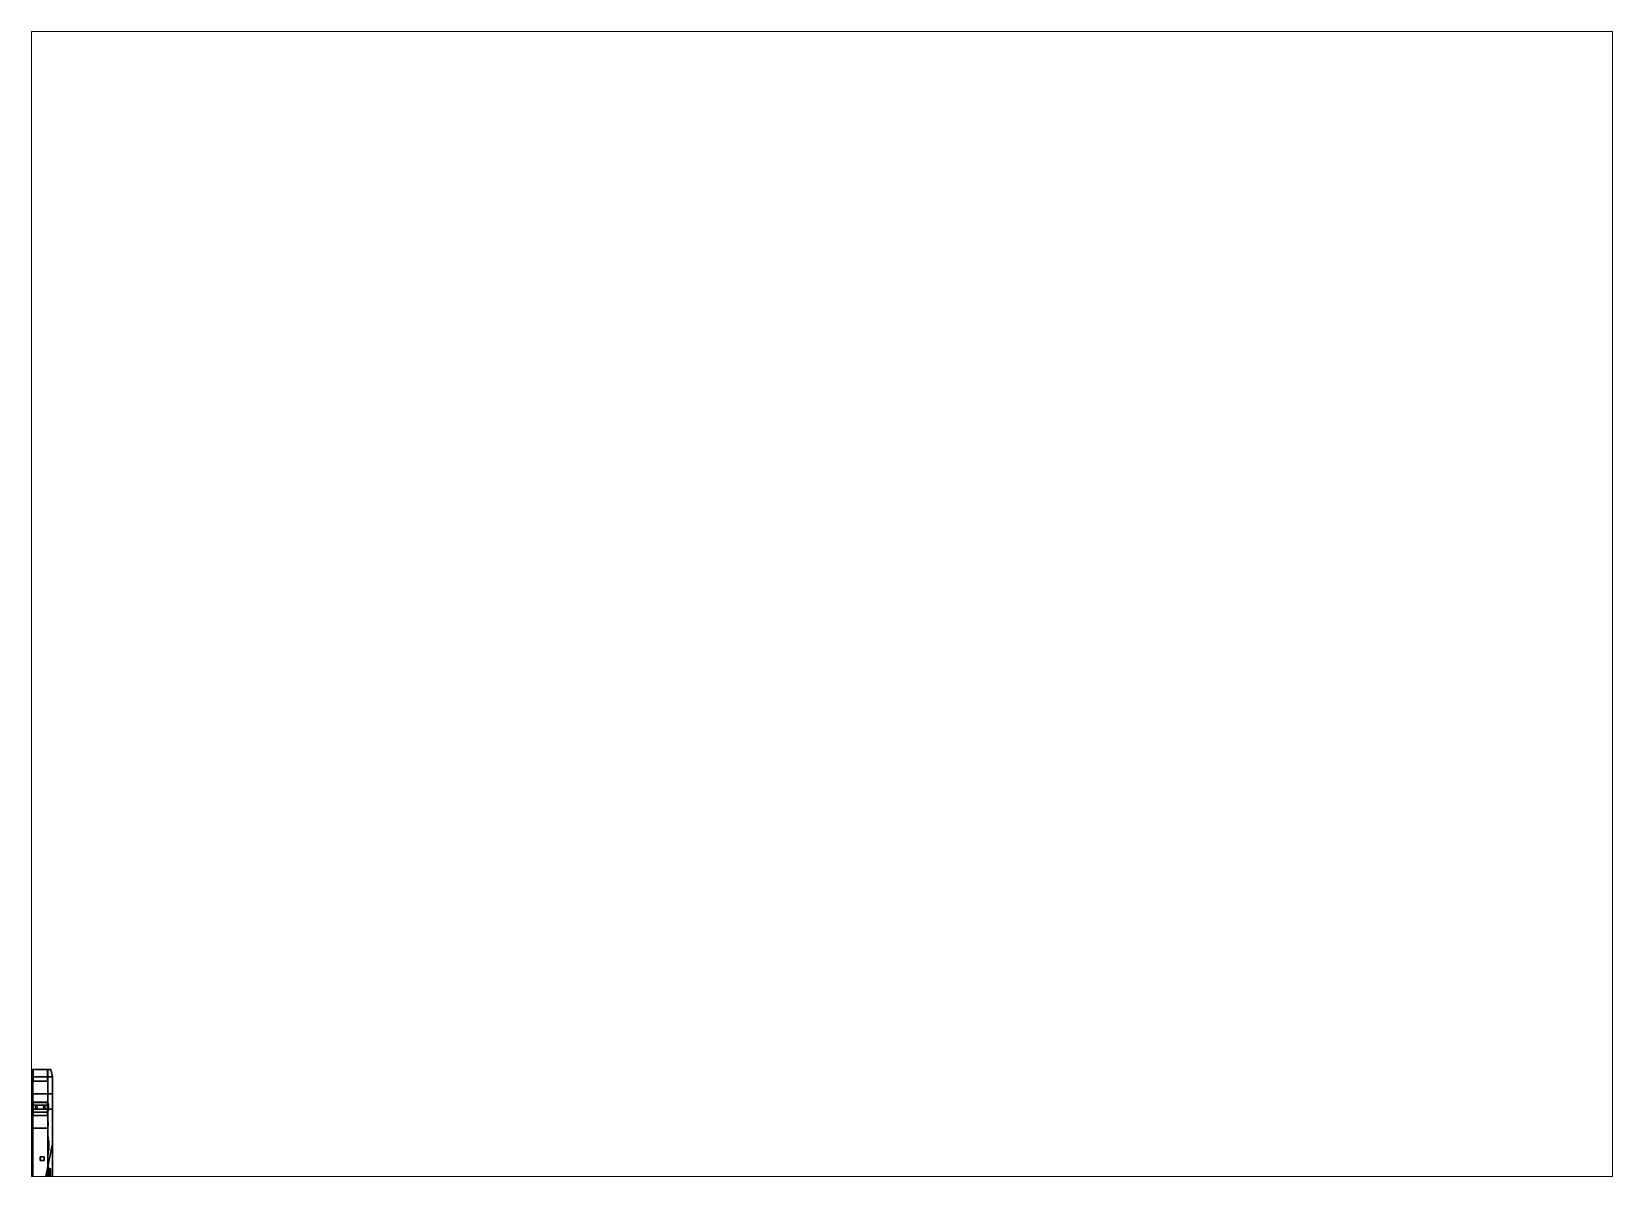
# Paper-space layout 'Layout1' of a CAD drawing. Header units: millimetres. Extents: x 28 to 251, y 20 to 181.
# The model-space entities are those that its viewports show. They can reach past a viewport. Long polylines and large blocks are cut down to what shows.
import ezdxf

# ---------------------------------------------------------------- set-up
doc = ezdxf.new("R2010")
doc.units = ezdxf.units.MM
doc.layers.add('boat', color=6, linetype='Continuous')
doc.layers.add('ramp', color=3, linetype='Continuous')

msp = doc.modelspace()

# ---------------------------------------------------------------- linework, layer by layer
for points in [[(-3.24, 21.45, 1.46), (3.24, 21.45, 1.459999999999999), (2.8, 23.48, 1.459999999999999), (-2.8, 23.48, 1.46)], [(2.8, 23.48, 0.85), (3.24, 21.45, 0.2), (-3.24, 21.45, 0.2), (-2.8, 23.48, 0.85)], [(-2.8, 23.48, 0.85), (-3.24, 21.45, 0.2), (-3.24, 21.45, 1.46), (-2.8, 23.48, 1.46)], [(-2.85, 23.24, 1.46), (-3.24, 21.45, 1.46), (-3.24, 21.45, 2.38), (-2.96, 22.72, 2.38)], [(-3.24, 21.45, 0.2), (-3.24, 16.9, -0.99), (-3.24, 16.9, 1.46), (-3.24, 21.45, 1.46)], [(3.24, 21.45, 0.2), (3.24, 16.9, -0.99), (-3.24, 16.9, -0.99), (-3.24, 21.45, 0.2)], [(-3.24, -23.47, 1.46), (3.24, -23.47, 1.459999999999999), (3.24, 21.45, 1.459999999999999), (-3.24, 21.45, 1.46)], [(-3.24, 21.45, 1.46), (-3.24, -23.47, 1.46), (-3.24, -23.47, 2.38), (-3.24, 21.45, 2.38)], [(-2.8, 23.48, 1.46), (2.8, 23.48, 1.459999999999999), (2.8, 23.48, 0.85), (-2.8, 23.48, 0.85)], [(-1.98, 23.44, 1.460000000000001), (-1.98, 7.74, 1.460000000000001), (-1.98, 7.74, 2.94), (-1.98, 23.44, 1.52)], [(-1.98, 23.44, 1.52), (-1.98, 7.74, 2.94), (1.98, 7.74, 2.94), (1.98, 23.44, 1.52)], [(1.98, 23.44, 1.52), (1.98, 23.44, 1.460000000000001), (-1.98, 23.44, 1.460000000000001), (-1.98, 23.44, 1.52)], [(1.98, 7.74, 2.94), (1.98, 7.74, 1.460000000000001), (1.98, 23.44, 1.460000000000001), (1.98, 23.44, 1.52)], [(2.8, 23.48, 1.459999999999999), (3.24, 21.45, 1.459999999999999), (3.24, 21.45, 0.2), (2.8, 23.48, 0.85)], [(2.85, 23.24, 1.46), (3.24, 21.45, 1.46), (3.24, 21.45, 2.38), (2.96, 22.72, 2.38)], [(3.24, 21.45, 1.459999999999999), (3.24, 16.9, 1.459999999999999), (3.24, 16.9, -0.99), (3.24, 21.45, 0.2)], [(3.24, 21.45, 1.46), (3.24, -23.47, 1.46), (3.24, -23.47, 2.38), (3.24, 21.45, 2.38)], [(-2.97, 18.78, 1.460000000000001), (-3.047942286340598, 18.735, 1.460000000000001), (-3.047942286340598, 18.735, 3.270000000000003), (-2.97, 18.78, 3.270000000000003)], [(-3.047942286340598, 18.735, 3.270000000000003), (-2.892057713659403, 18.645, 3.270000000000003), (-2.892057713659403, 18.73500000000001, 3.270000000000003), (-2.97, 18.78, 3.270000000000003)], [(-3.047942286340598, 18.735, 1.460000000000001), (-3.047942286340598, 18.645, 1.460000000000001), (-3.047942286340598, 18.645, 3.270000000000003), (-3.047942286340598, 18.735, 3.270000000000003)], [(-3.047942286340598, 18.645, 3.270000000000003), (-2.97, 18.6, 3.270000000000003), (-2.892057713659403, 18.645, 3.270000000000003), (-3.047942286340598, 18.735, 3.270000000000003)], [(-3.047942286340598, 18.645, 1.460000000000001), (-2.97, 18.6, 1.460000000000001), (-2.97, 18.6, 3.270000000000003), (-3.047942286340598, 18.645, 3.270000000000003)], [(-2.97, 18.78, 1.78100505063388), (-3.04, 18.7, 1.799999999999997), (-3.04, 20.82132034355964, 3.921320343559643), (-2.97, 20.8708178182427, 3.871822868876578)], [(-3.04, 20.82132034355964, 3.921320343559643), (-2.97, 20.77182286887658, 3.970817818242701), (-2.9, 20.82132034355964, 3.921320343559643), (-2.97, 20.8708178182427, 3.871822868876578)], [(-3.04, 18.7, 1.799999999999997), (-2.97, 18.78, 1.978994949366118), (-2.97, 20.77182286887658, 3.970817818242701), (-3.04, 20.82132034355964, 3.921320343559643)], [(-3.04, 18.03, 1.799999999999997), (-2.97, 18.03, 1.869999999999997), (-2.97, 18.6, 1.870000000000005), (-3.04, 18.7, 1.800000000000004)], [(-2.97, 18.03, 1.729999999999997), (-3.04, 18.03, 1.799999999999997), (-3.04, 18.7, 1.800000000000004), (-2.97, 18.6, 1.729999999999997)], [(-2.97, 18.03, 1.729999999999997), (-2.9, 18.03, 1.799999999999997), (-2.97, 18.03, 1.869999999999997), (-3.04, 18.03, 1.799999999999997)], [(-2.97, 20.78, 2.640000000000001), (-2.99, 20.76, 2.640000000000001), (-2.99, 20.76, 3.810000000000002), (-2.97, 20.78, 3.810000000000002)], [(-2.97, 20.78, 2.640000000000001), (-2.95, 20.76, 2.640000000000001), (-2.97, 20.74, 2.640000000000001), (-2.99, 20.76, 2.640000000000001)], [(-2.99, 20.76, 2.640000000000001), (-2.97, 20.74, 2.640000000000001), (-2.97, 20.74, 3.810000000000002), (-2.99, 20.76, 3.810000000000002)], [(-2.97, 20.67, 3.840000000000003), (-2.99, 20.67, 3.82), (-2.99, 18.7, 3.25), (-2.97, 18.7, 3.270000000000003)], [(-2.99, 20.67, 3.82), (-2.97, 20.67, 3.799999999999997), (-2.97, 18.7, 3.229999999999997), (-2.99, 18.7, 3.25)], [(-2.97, 18.13231343283582, 1.869999999999997), (-2.99, 18.1, 1.840000000000003), (-2.99, 18.65, 3.18), (-2.97, 18.67, 3.18)], [(-2.99, 18.1, 1.840000000000003), (-2.97, 18.09231343283582, 1.869999999999997), (-2.97, 18.63, 3.18), (-2.99, 18.65, 3.18)], [(-2.9, 18.7, 1.799999999999997), (-2.97, 18.78, 1.78100505063388), (-2.97, 20.8708178182427, 3.871822868876578), (-2.9, 20.82132034355964, 3.921320343559643)], [(-2.97, 18.78, 1.978994949366118), (-2.9, 18.7, 1.799999999999997), (-2.9, 20.82132034355964, 3.921320343559643), (-2.97, 20.77182286887658, 3.970817818242701)], [(-2.95, 20.76, 2.640000000000001), (-2.97, 20.78, 2.640000000000001), (-2.97, 20.78, 3.810000000000002), (-2.95, 20.76, 3.810000000000002)], [(-2.97, 20.74, 2.640000000000001), (-2.95, 20.76, 2.640000000000001), (-2.95, 20.76, 3.810000000000002), (-2.97, 20.74, 3.810000000000002)], [(-2.95, 20.67, 3.82), (-2.97, 20.67, 3.840000000000003), (-2.97, 18.7, 3.270000000000003), (-2.95, 18.7, 3.25)], [(-2.97, 20.67, 3.799999999999997), (-2.95, 20.67, 3.82), (-2.95, 18.7, 3.25), (-2.97, 18.7, 3.229999999999997)], [(-2.892057713659403, 18.735, 1.460000000000001), (-2.97, 18.78, 1.460000000000001), (-2.97, 18.78, 3.270000000000003), (-2.892057713659403, 18.735, 3.270000000000003)], [(-2.97, 18.03, 1.869999999999997), (-2.9, 18.03, 1.799999999999997), (-2.9, 18.7, 1.800000000000004), (-2.97, 18.6, 1.870000000000005)], [(-2.9, 18.03, 1.799999999999997), (-2.97, 18.03, 1.729999999999997), (-2.97, 18.6, 1.729999999999997), (-2.9, 18.7, 1.800000000000004)], [(-2.95, 18.1, 1.840000000000003), (-2.97, 18.13231343283582, 1.869999999999997), (-2.97, 18.67, 3.18), (-2.95, 18.65, 3.18)], [(-2.97, 18.09231343283582, 1.869999999999997), (-2.95, 18.1, 1.840000000000003), (-2.95, 18.65, 3.18), (-2.97, 18.63, 3.18)], [(-2.97, 18.6, 1.460000000000001), (-2.892057713659403, 18.645, 1.460000000000001), (-2.892057713659403, 18.645, 3.270000000000003), (-2.97, 18.6, 3.270000000000003)], [(-2.892057713659403, 18.645, 1.460000000000001), (-2.892057713659403, 18.735, 1.460000000000001), (-2.892057713659403, 18.735, 3.270000000000003), (-2.892057713659403, 18.645, 3.270000000000003)], [(3.24, 16.9, -0.99), (3.24, 12.85, -1.31), (-3.24, 12.85, -1.31), (-3.24, 16.9, -0.99)], [(-3.24, 16.9, -0.99), (-3.24, 12.85, -1.31), (-3.24, 12.85, 1.46), (-3.24, 16.9, 1.46)], [(3.24, 12.85, -1.31), (3.24, -16.49, -1.31), (-3.24, -16.49, -1.31), (-3.24, 12.85, -1.31)], [(-3.24, 12.85, -1.31), (-3.24, -16.49, -1.31), (-3.24, -16.49, 1.46), (-3.24, 12.85, 1.46)], [(2.24, 13.84, 3.459999999999999), (1.98, 14.72, 3.459999999999999), (-1.98, 14.72, 3.459999999999999), (-2.24, 13.84, 3.459999999999999)], [(1.98, 14.72, 3.459999999999999), (2.24, 13.84, 3.459999999999999), (-2.24, 13.84, 3.459999999999999), (-1.98, 14.72, 3.459999999999999)], [(2.24, 13.84, 3.459999999999999), (2.24, 12.84, 3.459999999999999), (-2.24, 12.84, 3.459999999999999), (-2.24, 13.84, 3.459999999999999)], [(2.24, 12.84, 3.459999999999999), (2.24, 13.84, 3.459999999999999), (-2.24, 13.84, 3.459999999999999), (-2.24, 12.84, 3.459999999999999)], [(1.98, 11.96, 3.460000000000001), (2.24, 12.84, 3.460000000000001), (-2.24, 12.84, 3.460000000000001), (-1.98, 11.96, 3.460000000000001)], [(2.24, 12.84, 3.460000000000001), (1.98, 11.96, 3.460000000000001), (-1.98, 11.96, 3.460000000000001), (-2.24, 12.84, 3.460000000000001)], [(-2.16, 13.84, 4.460000000000001), (-1.95, 14.64, 4.460000000000001), (-1.98, 14.7, 4.460000000000001), (-2.22, 13.84, 4.460000000000001)], [(-1.95, 14.64, 4.460000000000001), (-2.16, 13.84, 4.460000000000001), (-2.22, 13.84, 4.460000000000001), (-1.98, 14.7, 4.460000000000001)], [(-2.19, 13.87, 3.46), (-2.22, 13.84, 3.46), (-2.22, 13.84, 4.46), (-2.19, 13.87, 4.46)], [(-2.22, 13.84, 3.46), (-2.19, 13.81, 3.46), (-2.19, 13.81, 4.46), (-2.22, 13.84, 4.46)], [(-2.16, 12.84, 4.460000000000001), (-2.16, 13.84, 4.460000000000001), (-2.22, 13.84, 4.460000000000001), (-2.22, 12.84, 4.460000000000001)], [(-2.16, 13.84, 4.460000000000001), (-2.16, 12.84, 4.460000000000001), (-2.22, 12.84, 4.460000000000001), (-2.22, 13.84, 4.460000000000001)], [(-2.190000000000001, 12.87, 3.46), (-2.22, 12.84, 3.46), (-2.22, 12.84, 4.46), (-2.190000000000001, 12.87, 4.46)], [(-2.22, 12.84, 3.46), (-2.190000000000001, 12.81, 3.46), (-2.190000000000001, 12.81, 4.46), (-2.22, 12.84, 4.46)], [(-2.16, 12.84, 4.460000000000001), (-1.92, 12.01, 4.460000000000001), (-1.98, 12.01, 4.460000000000001), (-2.22, 12.84, 4.460000000000001)], [(-1.92, 12.01, 4.460000000000001), (-2.16, 12.84, 4.460000000000001), (-2.22, 12.84, 4.460000000000001), (-1.98, 12.01, 4.460000000000001)], [(-2.16, 13.84, 3.46), (-2.19, 13.87, 3.46), (-2.19, 13.87, 4.46), (-2.16, 13.84, 4.46)], [(-2.19, 13.81, 3.46), (-2.16, 13.84, 3.46), (-2.16, 13.84, 4.46), (-2.19, 13.81, 4.46)], [(-2.16, 12.84, 3.46), (-2.190000000000001, 12.87, 3.46), (-2.190000000000001, 12.87, 4.46), (-2.16, 12.84, 4.46)], [(-2.190000000000001, 12.81, 3.46), (-2.16, 12.84, 3.46), (-2.16, 12.84, 4.46), (-2.190000000000001, 12.81, 4.46)], [(-1.95, 14.7, 3.46), (-1.98, 14.67, 3.46), (-1.98, 14.67, 4.46), (-1.95, 14.7, 4.46)], [(-1.95, 14.64, 4.460000000000001), (1.95, 14.64, 4.460000000000001), (1.98, 14.7, 4.460000000000001), (-1.98, 14.7, 4.460000000000001)], [(1.95, 14.64, 4.460000000000001), (-1.95, 14.64, 4.460000000000001), (-1.98, 14.7, 4.460000000000001), (1.98, 14.7, 4.460000000000001)], [(-1.98, 14.67, 3.46), (-1.95, 14.64, 3.46), (-1.95, 14.64, 4.46), (-1.98, 14.67, 4.46)], [(-1.96, 14.67, 2.31), (-1.96, 14.55, 2.32), (-1.96, 14.55, 3.46), (-1.96, 14.67, 3.46)], [(-1.82, 14.67, 3.46), (-1.82, 14.67, 2.31), (-1.96, 14.67, 2.31), (-1.96, 14.67, 3.46)], [(-1.96, 14.55, 3.46), (-1.96, 14.55, 2.32), (-1.82, 14.55, 2.32), (-1.82, 14.55, 3.46)], [(-1.960000000000001, 12.13, 2.6), (-1.960000000000001, 14.55, 3.459999999999999), (-1.960000000000001, 14.55, 3.399999999999999), (-1.960000000000001, 12.13, 2.54)], [(-1.960000000000001, 14.55, 3.459999999999999), (-1.960000000000001, 12.13, 2.6), (-1.960000000000001, 12.13, 2.54), (-1.960000000000001, 14.55, 3.399999999999999)], [(-1.960000000000001, 14.55, 2.38), (-1.960000000000001, 12.13, 3.46), (-1.960000000000001, 12.13, 3.4), (-1.960000000000001, 14.55, 2.32)], [(-1.960000000000001, 12.13, 3.46), (-1.960000000000001, 14.55, 2.38), (-1.960000000000001, 14.55, 2.32), (-1.960000000000001, 12.13, 3.4)], [(-1.92, 14.67, 3.46), (-1.95, 14.7, 3.46), (-1.95, 14.7, 4.46), (-1.92, 14.67, 4.46)], [(-1.95, 14.64, 3.46), (-1.92, 14.67, 3.46), (-1.92, 14.67, 4.46), (-1.95, 14.64, 4.46)], [(-1.82, 14.55, 3.46), (-1.82, 14.55, 2.32), (-1.82, 14.67, 2.31), (-1.82, 14.67, 3.46)], [(-1.18, 13.56248711305964, 3.459999999999999), (-1.32, 13.32, 3.459999999999999), (-1.32, 13.32, 3.509999999999999), (-1.18, 13.56248711305964, 3.509999999999999)], [(-1.29, 13.32, 3.539999999999999), (-1.165, 13.53650635094611, 3.539999999999999), (-1.18, 13.56248711305964, 3.509999999999999), (-1.32, 13.32, 3.509999999999999)], [(-1.32, 13.32, 3.459999999999999), (-1.18, 13.07751288694035, 3.459999999999999), (-1.18, 13.07751288694035, 3.509999999999999), (-1.32, 13.32, 3.509999999999999)], [(-1.165, 13.10349364905388, 3.539999999999999), (-1.29, 13.32, 3.539999999999999), (-1.32, 13.32, 3.509999999999999), (-1.18, 13.07751288694035, 3.509999999999999)], [(-1.165, 13.53650635094611, 3.54), (-1.29, 13.32, 3.54), (-1.29, 13.32, 4.15), (-1.165, 13.53650635094611, 4.15)], [(-1.29, 13.32, 3.54), (-1.165, 13.10349364905388, 3.54), (-1.165, 13.10349364905388, 4.15), (-1.29, 13.32, 4.15)], [(-0.8999999999999999, 13.56248711305964, 3.459999999999999), (-1.18, 13.56248711305964, 3.459999999999999), (-1.18, 13.56248711305964, 3.509999999999999), (-0.8999999999999999, 13.56248711305964, 3.509999999999999)], [(-1.165, 13.53650635094611, 3.539999999999999), (-0.9150000000000003, 13.53650635094611, 3.539999999999999), (-0.9000000000000001, 13.56248711305964, 3.509999999999999), (-1.18, 13.56248711305964, 3.509999999999999)], [(-0.915, 13.10349364905388, 3.539999999999999), (-1.165, 13.10349364905388, 3.539999999999999), (-1.18, 13.07751288694035, 3.509999999999999), (-0.8999999999999999, 13.07751288694035, 3.509999999999999)], [(-1.18, 13.07751288694035, 3.459999999999999), (-0.9000000000000001, 13.07751288694035, 3.459999999999999), (-0.9000000000000001, 13.07751288694035, 3.509999999999999), (-1.18, 13.07751288694035, 3.509999999999999)], [(-0.915, 13.53650635094611, 3.54), (-1.165, 13.53650635094611, 3.54), (-1.165, 13.53650635094611, 4.15), (-0.915, 13.53650635094611, 4.15)], [(-1.165, 13.10349364905388, 3.54), (-0.9150000000000003, 13.10349364905388, 3.54), (-0.9150000000000003, 13.10349364905388, 4.15), (-1.165, 13.10349364905388, 4.15)], [(-0.9150000000000003, 13.53650635094611, 3.539999999999999), (-0.79, 13.32, 3.539999999999999), (-0.76, 13.32, 3.509999999999999), (-0.9000000000000001, 13.56248711305964, 3.509999999999999)], [(-0.79, 13.32, 3.54), (-0.915, 13.53650635094611, 3.54), (-0.915, 13.53650635094611, 4.15), (-0.79, 13.32, 4.15)], [(-0.9150000000000003, 13.10349364905388, 3.54), (-0.79, 13.32, 3.54), (-0.79, 13.32, 4.15), (-0.9150000000000003, 13.10349364905388, 4.15)], [(-0.79, 13.32, 3.539999999999999), (-0.915, 13.10349364905388, 3.539999999999999), (-0.8999999999999999, 13.07751288694035, 3.509999999999999), (-0.76, 13.32, 3.509999999999999)], [(-0.76, 13.32, 3.459999999999999), (-0.8999999999999999, 13.56248711305964, 3.459999999999999), (-0.8999999999999999, 13.56248711305964, 3.509999999999999), (-0.76, 13.32, 3.509999999999999)], [(-0.9000000000000001, 13.07751288694035, 3.459999999999999), (-0.76, 13.32, 3.459999999999999), (-0.76, 13.32, 3.509999999999999), (-0.9000000000000001, 13.07751288694035, 3.509999999999999)], [(0.9000000000000001, 13.56248711305964, 3.459999999999999), (0.76, 13.32, 3.459999999999999), (0.76, 13.32, 3.509999999999999), (0.9000000000000001, 13.56248711305964, 3.509999999999999)], [(0.79, 13.32, 3.539999999999999), (0.915, 13.53650635094611, 3.539999999999999), (0.8999999999999999, 13.56248711305964, 3.509999999999999), (0.76, 13.32, 3.509999999999999)], [(0.76, 13.32, 3.459999999999999), (0.8999999999999999, 13.07751288694035, 3.459999999999999), (0.8999999999999999, 13.07751288694035, 3.509999999999999), (0.76, 13.32, 3.509999999999999)], [(0.915, 13.10349364905388, 3.539999999999999), (0.79, 13.32, 3.539999999999999), (0.76, 13.32, 3.509999999999999), (0.9000000000000001, 13.07751288694035, 3.509999999999999)], [(0.915, 13.53650635094611, 3.54), (0.79, 13.32, 3.54), (0.79, 13.32, 4.15), (0.915, 13.53650635094611, 4.15)], [(0.79, 13.32, 3.54), (0.915, 13.10349364905388, 3.54), (0.915, 13.10349364905388, 4.15), (0.79, 13.32, 4.15)], [(1.18, 13.56248711305964, 3.459999999999999), (0.9000000000000001, 13.56248711305964, 3.459999999999999), (0.9000000000000001, 13.56248711305964, 3.509999999999999), (1.18, 13.56248711305964, 3.509999999999999)], [(0.915, 13.53650635094611, 3.539999999999999), (1.165, 13.53650635094611, 3.539999999999999), (1.18, 13.56248711305964, 3.509999999999999), (0.8999999999999999, 13.56248711305964, 3.509999999999999)], [(1.165, 13.10349364905388, 3.539999999999999), (0.915, 13.10349364905388, 3.539999999999999), (0.9000000000000001, 13.07751288694035, 3.509999999999999), (1.18, 13.07751288694035, 3.509999999999999)], [(0.8999999999999999, 13.07751288694035, 3.459999999999999), (1.18, 13.07751288694035, 3.459999999999999), (1.18, 13.07751288694035, 3.509999999999999), (0.8999999999999999, 13.07751288694035, 3.509999999999999)], [(1.165, 13.53650635094611, 3.54), (0.915, 13.53650635094611, 3.54), (0.915, 13.53650635094611, 4.15), (1.165, 13.53650635094611, 4.15)], [(0.915, 13.10349364905388, 3.54), (1.165, 13.10349364905388, 3.54), (1.165, 13.10349364905388, 4.15), (0.915, 13.10349364905388, 4.15)], [(1.165, 13.53650635094611, 3.539999999999999), (1.29, 13.32, 3.539999999999999), (1.32, 13.32, 3.509999999999999), (1.18, 13.56248711305964, 3.509999999999999)], [(1.29, 13.32, 3.54), (1.165, 13.53650635094611, 3.54), (1.165, 13.53650635094611, 4.15), (1.29, 13.32, 4.15)], [(1.165, 13.10349364905388, 3.54), (1.29, 13.32, 3.54), (1.29, 13.32, 4.15), (1.165, 13.10349364905388, 4.15)], [(1.29, 13.32, 3.539999999999999), (1.165, 13.10349364905388, 3.539999999999999), (1.18, 13.07751288694035, 3.509999999999999), (1.32, 13.32, 3.509999999999999)], [(1.32, 13.32, 3.459999999999999), (1.18, 13.56248711305964, 3.459999999999999), (1.18, 13.56248711305964, 3.509999999999999), (1.32, 13.32, 3.509999999999999)], [(1.18, 13.07751288694035, 3.459999999999999), (1.32, 13.32, 3.459999999999999), (1.32, 13.32, 3.509999999999999), (1.18, 13.07751288694035, 3.509999999999999)], [(1.82, 14.67, 2.31), (1.82, 14.55, 2.32), (1.82, 14.55, 3.46), (1.82, 14.67, 3.46)], [(1.96, 14.67, 3.46), (1.96, 14.67, 2.31), (1.82, 14.67, 2.31), (1.82, 14.67, 3.46)], [(1.82, 14.55, 3.46), (1.82, 14.55, 2.32), (1.96, 14.55, 2.32), (1.96, 14.55, 3.46)], [(1.95, 14.7, 3.46), (1.92, 14.67, 3.46), (1.92, 14.67, 4.46), (1.95, 14.7, 4.46)], [(1.92, 14.67, 3.46), (1.95, 14.64, 3.46), (1.95, 14.64, 4.46), (1.92, 14.67, 4.46)], [(2.16, 12.84, 4.460000000000001), (1.92, 12.01, 4.460000000000001), (1.98, 12.01, 4.460000000000001), (2.22, 12.84, 4.460000000000001)], [(1.92, 12.01, 4.460000000000001), (2.16, 12.84, 4.460000000000001), (2.22, 12.84, 4.460000000000001), (1.98, 12.01, 4.460000000000001)], [(1.98, 14.67, 3.46), (1.95, 14.7, 3.46), (1.95, 14.7, 4.46), (1.98, 14.67, 4.46)], [(2.16, 13.84, 4.460000000000001), (1.95, 14.64, 4.460000000000001), (1.98, 14.7, 4.460000000000001), (2.22, 13.84, 4.460000000000001)], [(1.95, 14.64, 4.460000000000001), (2.16, 13.84, 4.460000000000001), (2.22, 13.84, 4.460000000000001), (1.98, 14.7, 4.460000000000001)], [(1.95, 14.64, 3.46), (1.98, 14.67, 3.46), (1.98, 14.67, 4.46), (1.95, 14.64, 4.46)], [(1.96, 14.55, 3.46), (1.96, 14.55, 2.32), (1.96, 14.67, 2.31), (1.96, 14.67, 3.46)], [(1.959999999999999, 14.55, 2.38), (1.959999999999999, 12.13, 3.46), (1.959999999999999, 12.13, 3.4), (1.959999999999999, 14.55, 2.32)], [(1.959999999999999, 12.13, 3.46), (1.959999999999999, 14.55, 2.38), (1.959999999999999, 14.55, 2.32), (1.959999999999999, 12.13, 3.4)], [(1.959999999999999, 14.55, 3.459999999999999), (1.959999999999999, 12.13, 2.6), (1.959999999999999, 12.13, 2.54), (1.959999999999999, 14.55, 3.399999999999999)], [(1.959999999999999, 12.13, 2.6), (1.959999999999999, 14.55, 3.459999999999999), (1.959999999999999, 14.55, 3.399999999999999), (1.959999999999999, 12.13, 2.54)], [(2.19, 13.87, 3.46), (2.16, 13.84, 3.46), (2.16, 13.84, 4.46), (2.19, 13.87, 4.46)], [(2.16, 13.84, 3.46), (2.19, 13.81, 3.46), (2.19, 13.81, 4.46), (2.16, 13.84, 4.46)], [(2.16, 12.84, 4.460000000000001), (2.16, 13.84, 4.460000000000001), (2.22, 13.84, 4.460000000000001), (2.22, 12.84, 4.460000000000001)], [(2.16, 13.84, 4.460000000000001), (2.16, 12.84, 4.460000000000001), (2.22, 12.84, 4.460000000000001), (2.22, 13.84, 4.460000000000001)], [(2.19, 12.87, 3.46), (2.16, 12.84, 3.46), (2.16, 12.84, 4.46), (2.19, 12.87, 4.46)], [(2.16, 12.84, 3.46), (2.19, 12.81, 3.46), (2.19, 12.81, 4.46), (2.16, 12.84, 4.46)], [(2.22, 13.84, 3.46), (2.19, 13.87, 3.46), (2.19, 13.87, 4.46), (2.22, 13.84, 4.46)], [(2.19, 13.81, 3.46), (2.22, 13.84, 3.46), (2.22, 13.84, 4.46), (2.19, 13.81, 4.46)], [(2.22, 12.84, 3.46), (2.19, 12.87, 3.46), (2.19, 12.87, 4.46), (2.22, 12.84, 4.46)], [(2.19, 12.81, 3.46), (2.22, 12.84, 3.46), (2.22, 12.84, 4.46), (2.19, 12.81, 4.46)], [(3.24, 16.9, 1.459999999999999), (3.24, 12.85, 1.459999999999999), (3.24, 12.85, -1.31), (3.24, 16.9, -0.99)], [(3.24, 12.85, 1.459999999999999), (3.24, -16.49, 1.459999999999999), (3.24, -16.49, -1.31), (3.24, 12.85, -1.31)], [(-1.98, 9.279999999999998, 2.56), (-1.98, 9.279999999999998, 1.46), (-2.140000000000001, 9.279999999999998, 1.46), (-2.140000000000001, 9.279999999999998, 2.56)], [(-2.140000000000001, 9.279999999999998, 2.56), (-2.140000000000001, 9.279999999999998, 1.46), (-2.140000000000001, 8.379999999999999, 1.46), (-2.140000000000001, 8.379999999999999, 2.56)], [(-1.98, 8.379999999999999, 2.56), (-1.98, 9.279999999999998, 2.56), (-2.140000000000001, 9.279999999999998, 2.56), (-2.140000000000001, 8.379999999999999, 2.56)], [(-1.95, 12.04, 3.46), (-1.98, 12.01, 3.46), (-1.98, 12.01, 4.46), (-1.95, 12.04, 4.46)], [(-1.98, 12.01, 3.46), (-1.95, 11.98, 3.46), (-1.95, 11.98, 4.46), (-1.98, 12.01, 4.46)], [(-1.92, 11.08, 3.63), (-1.92, 12.01, 4.460000000000001), (-1.98, 12.01, 4.460000000000001), (-1.98, 11.08, 3.63)], [(-1.92, 12.01, 4.460000000000001), (-1.92, 11.08, 3.63), (-1.98, 11.08, 3.63), (-1.98, 12.01, 4.460000000000001)], [(1.98, 11.96, 3.460000000000001), (1.98, 11.11, 2.63), (-1.98, 11.11, 2.63), (-1.98, 11.96, 3.460000000000001)], [(1.98, 11.11, 2.63), (1.98, 11.96, 3.460000000000001), (-1.98, 11.96, 3.460000000000001), (-1.98, 11.11, 2.63)], [(-1.95, 11.14, 2.63), (-1.98, 11.11, 2.63), (-1.98, 11.11, 3.63), (-1.95, 11.14, 3.63)], [(-1.98, 11.11, 2.63), (-1.95, 11.08, 2.63), (-1.95, 11.08, 3.63), (-1.98, 11.11, 3.63)], [(-1.82, 12.13, 3.46), (-1.82, 12.13, 2.54), (-1.96, 12.13, 2.54), (-1.96, 12.13, 3.46)], [(-1.96, 12.13, 2.54), (-1.96, 12.01, 2.55), (-1.96, 12.01, 3.46), (-1.96, 12.13, 3.46)], [(-1.96, 12.01, 3.46), (-1.96, 12.01, 2.55), (-1.82, 12.01, 2.55), (-1.82, 12.01, 3.46)], [(-1.92, 12.01, 3.46), (-1.95, 12.04, 3.46), (-1.95, 12.04, 4.46), (-1.92, 12.01, 4.46)], [(-1.95, 11.98, 3.46), (-1.92, 12.01, 3.46), (-1.92, 12.01, 4.46), (-1.95, 11.98, 4.46)], [(-1.92, 11.11, 2.63), (-1.95, 11.14, 2.63), (-1.95, 11.14, 3.63), (-1.92, 11.11, 3.63)], [(-1.95, 11.08, 2.63), (-1.92, 11.11, 2.63), (-1.92, 11.11, 3.63), (-1.95, 11.08, 3.63)], [(-1.82, 12.01, 3.46), (-1.82, 12.01, 2.55), (-1.82, 12.13, 2.54), (-1.82, 12.13, 3.46)], [(1.96, 12.13, 3.46), (1.96, 12.13, 2.54), (1.82, 12.13, 2.54), (1.82, 12.13, 3.46)], [(1.82, 12.13, 2.54), (1.82, 12.01, 2.55), (1.82, 12.01, 3.46), (1.82, 12.13, 3.46)], [(1.82, 12.01, 3.46), (1.82, 12.01, 2.55), (1.96, 12.01, 2.55), (1.96, 12.01, 3.46)], [(1.95, 12.04, 3.46), (1.92, 12.01, 3.46), (1.92, 12.01, 4.46), (1.95, 12.04, 4.46)], [(1.92, 12.01, 3.46), (1.95, 11.98, 3.46), (1.95, 11.98, 4.46), (1.92, 12.01, 4.46)], [(1.92, 12.01, 4.460000000000001), (1.92, 11.08, 3.63), (1.98, 11.08, 3.63), (1.98, 12.01, 4.460000000000001)], [(1.92, 11.08, 3.63), (1.92, 12.01, 4.460000000000001), (1.98, 12.01, 4.460000000000001), (1.98, 11.08, 3.63)], [(1.95, 11.14, 2.63), (1.92, 11.11, 2.63), (1.92, 11.11, 3.63), (1.95, 11.14, 3.63)], [(1.92, 11.11, 2.63), (1.95, 11.08, 2.63), (1.95, 11.08, 3.63), (1.92, 11.11, 3.63)], [(1.98, 12.01, 3.46), (1.95, 12.04, 3.46), (1.95, 12.04, 4.46), (1.98, 12.01, 4.46)], [(1.95, 11.98, 3.46), (1.98, 12.01, 3.46), (1.98, 12.01, 4.46), (1.95, 11.98, 4.46)], [(1.98, 11.11, 2.63), (1.95, 11.14, 2.63), (1.95, 11.14, 3.63), (1.98, 11.11, 3.63)], [(1.95, 11.08, 2.63), (1.98, 11.11, 2.63), (1.98, 11.11, 3.63), (1.95, 11.08, 3.63)], [(1.96, 12.01, 3.46), (1.96, 12.01, 2.55), (1.96, 12.13, 2.54), (1.96, 12.13, 3.46)], [(1.98, 9.28, 2.56), (1.98, 8.38, 2.56), (2.14, 8.38, 2.56), (2.14, 9.28, 2.56)], [(2.14, 9.28, 2.56), (2.14, 9.28, 1.46), (1.98, 9.28, 1.46), (1.98, 9.28, 2.56)], [(2.14, 8.38, 2.56), (2.14, 8.38, 1.46), (2.14, 9.28, 1.46), (2.14, 9.28, 2.56)], [(-2.140000000000001, 8.379999999999999, 2.56), (-2.140000000000001, 8.379999999999999, 1.46), (-1.98, 8.379999999999999, 1.46), (-1.98, 8.379999999999999, 2.56)], [(-1.98, 5.409999999999997, 2.56), (-1.98, 5.409999999999997, 1.46), (-2.140000000000001, 5.409999999999997, 1.46), (-2.140000000000001, 5.409999999999997, 2.56)], [(-2.140000000000001, 5.409999999999997, 2.56), (-2.140000000000001, 5.409999999999997, 1.46), (-2.140000000000001, 4.509999999999998, 1.46), (-2.140000000000001, 4.509999999999998, 2.56)], [(-1.98, 4.509999999999998, 2.56), (-1.98, 5.409999999999997, 2.56), (-2.140000000000001, 5.409999999999997, 2.56), (-2.140000000000001, 4.509999999999998, 2.56)], [(-2.140000000000001, 4.509999999999998, 2.56), (-2.140000000000001, 4.509999999999998, 1.46), (-1.98, 4.509999999999998, 1.46), (-1.98, 4.509999999999998, 2.56)], [(-1.98, 7.74, 1.460000000000001), (-1.98, -9.36, 1.460000000000001), (-1.98, -9.36, 2.94), (-1.98, 7.74, 2.94)], [(-1.98, 7.74, 2.94), (-1.98, -9.36, 2.94), (1.98, -9.36, 2.94), (1.98, 7.74, 2.94)], [(1.98, 8.38, 2.56), (1.98, 8.38, 1.46), (2.14, 8.38, 1.46), (2.14, 8.38, 2.56)], [(1.98, -9.36, 2.94), (1.98, -9.36, 1.460000000000001), (1.98, 7.74, 1.460000000000001), (1.98, 7.74, 2.94)], [(2.14, 5.409999999999998, 2.56), (2.14, 5.409999999999998, 1.46), (1.98, 5.409999999999998, 1.46), (1.98, 5.409999999999998, 2.56)], [(1.98, 5.409999999999998, 2.56), (1.98, 4.51, 2.56), (2.14, 4.51, 2.56), (2.14, 5.409999999999998, 2.56)], [(1.98, 4.51, 2.56), (1.98, 4.51, 1.46), (2.14, 4.51, 1.46), (2.14, 4.51, 2.56)], [(2.14, 4.51, 2.56), (2.14, 4.51, 1.46), (2.14, 5.409999999999998, 1.46), (2.14, 5.409999999999998, 2.56)], [(-1.98, 1.659999999999997, 2.56), (-1.98, 1.659999999999997, 1.46), (-2.140000000000001, 1.659999999999997, 1.46), (-2.140000000000001, 1.659999999999997, 2.56)], [(-2.140000000000001, 1.659999999999997, 2.56), (-2.140000000000001, 1.659999999999997, 1.46), (-2.140000000000001, 0.759999999999998, 1.46), (-2.140000000000001, 0.759999999999998, 2.56)], [(-1.98, 0.759999999999998, 2.56), (-1.98, 1.659999999999997, 2.56), (-2.140000000000001, 1.659999999999997, 2.56), (-2.140000000000001, 0.759999999999998, 2.56)], [(-2.140000000000001, 0.759999999999998, 2.56), (-2.140000000000001, 0.759999999999998, 1.46), (-1.98, 0.759999999999998, 1.46), (-1.98, 0.759999999999998, 2.56)], [(3.17, 3.12, 3.4), (3.15, 3.12, 3.41), (-0.004999999999999998, -12.52, 5.828660254037844), (0.01, -12.52, 5.82)], [(3.15, 3.12, 3.41), (3.15, 3.12, 3.39), (-0.005000000000000004, -12.52, 5.811339745962156), (-0.004999999999999998, -12.52, 5.828660254037844)], [(3.15, 3.12, 3.39), (3.17, 3.12, 3.4), (0.01, -12.52, 5.82), (-0.005000000000000004, -12.52, 5.811339745962156)], [(1, 0, -12.11), (1, 0, -13.11), (0, 0, -13.11), (0, 0, -12.11)], [(1, 0, -13.11), (1, -1, -13.11), (0, -1, -13.11), (0, 0, -13.11)], [(0, 0, -13.11), (0, -1, -13.11), (0, -1, -12.11), (0, 0, -12.11)], [(0, 0, -12.11), (0, -1, -12.11), (1, -1, -12.11), (1, 0, -12.11)], [(1, -1, -12.11), (1, -1, -13.11), (1, 0, -13.11), (1, 0, -12.11)], [(2.14, 1.659999999999998, 2.56), (2.14, 1.659999999999998, 1.46), (1.98, 1.659999999999998, 1.46), (1.98, 1.659999999999998, 2.56)], [(1.98, 1.659999999999998, 2.56), (1.98, 0.7599999999999998, 2.56), (2.14, 0.7599999999999998, 2.56), (2.14, 1.659999999999998, 2.56)], [(1.98, 0.7599999999999998, 2.56), (1.98, 0.7599999999999998, 1.46), (2.14, 0.7599999999999998, 1.46), (2.14, 0.7599999999999998, 2.56)], [(2.14, 0.7599999999999998, 2.56), (2.14, 0.7599999999999998, 1.46), (2.14, 1.659999999999998, 1.46), (2.14, 1.659999999999998, 2.56)], [(3.16, 3.17, 1.46), (3.109999999999999, 3.12, 1.46), (3.109999999999999, 3.12, 3.42), (3.16, 3.17, 3.42)], [(3.109999999999999, 3.12, 3.42), (3.16, 3.07, 3.42), (3.21, 3.12, 3.42), (3.16, 3.17, 3.42)], [(3.109999999999999, 3.12, 1.46), (3.16, 3.07, 1.46), (3.16, 3.07, 3.42), (3.109999999999999, 3.12, 3.42)], [(3.21, 3.12, 1.46), (3.16, 3.17, 1.46), (3.16, 3.17, 3.42), (3.21, 3.12, 3.42)], [(3.16, 3.07, 1.46), (3.21, 3.12, 1.46), (3.21, 3.12, 3.42), (3.16, 3.07, 3.42)], [(-1.98, -2.150000000000004, 2.56), (-1.98, -2.150000000000004, 1.46), (-2.140000000000001, -2.150000000000004, 1.46), (-2.140000000000001, -2.150000000000004, 2.56)], [(-2.140000000000001, -2.150000000000004, 2.56), (-2.140000000000001, -2.150000000000004, 1.46), (-2.140000000000001, -3.050000000000002, 1.46), (-2.140000000000001, -3.050000000000002, 2.56)], [(-1.98, -3.050000000000002, 2.56), (-1.98, -2.150000000000004, 2.56), (-2.140000000000001, -2.150000000000004, 2.56), (-2.140000000000001, -3.050000000000002, 2.56)], [(-2.140000000000001, -3.050000000000002, 2.56), (-2.140000000000001, -3.050000000000002, 1.46), (-1.98, -3.050000000000002, 1.46), (-1.98, -3.050000000000002, 2.56)], [(0, -1, -12.11), (0, -1, -13.11), (1, -1, -13.11), (1, -1, -12.11)], [(2.14, -2.150000000000002, 2.56), (2.14, -2.150000000000002, 1.46), (1.98, -2.150000000000002, 1.46), (1.98, -2.150000000000002, 2.56)], [(1.98, -2.150000000000002, 2.56), (1.98, -3.050000000000001, 2.56), (2.14, -3.050000000000001, 2.56), (2.14, -2.150000000000002, 2.56)], [(1.98, -3.050000000000001, 2.56), (1.98, -3.050000000000001, 1.46), (2.14, -3.050000000000001, 1.46), (2.14, -3.050000000000001, 2.56)], [(2.14, -3.050000000000001, 2.56), (2.14, -3.050000000000001, 1.46), (2.14, -2.150000000000002, 1.46), (2.14, -2.150000000000002, 2.56)], [(-1.98, -6.020000000000003, 2.56), (-1.98, -6.020000000000003, 1.46), (-2.140000000000001, -6.020000000000003, 1.46), (-2.140000000000001, -6.020000000000003, 2.56)], [(-2.140000000000001, -6.020000000000003, 2.56), (-2.140000000000001, -6.020000000000003, 1.46), (-2.140000000000001, -6.920000000000002, 1.46), (-2.140000000000001, -6.920000000000002, 2.56)], [(-1.98, -6.920000000000002, 2.56), (-1.98, -6.020000000000003, 2.56), (-2.140000000000001, -6.020000000000003, 2.56), (-2.140000000000001, -6.920000000000002, 2.56)], [(-2.140000000000001, -6.920000000000002, 2.56), (-2.140000000000001, -6.920000000000002, 1.46), (-1.98, -6.920000000000002, 1.46), (-1.98, -6.920000000000002, 2.56)], [(2.14, -6.020000000000001, 2.56), (2.14, -6.020000000000001, 1.46), (1.98, -6.020000000000001, 1.46), (1.98, -6.020000000000001, 2.56)], [(1.98, -6.020000000000001, 2.56), (1.98, -6.92, 2.56), (2.14, -6.92, 2.56), (2.14, -6.020000000000001, 2.56)], [(1.98, -6.92, 2.56), (1.98, -6.92, 1.46), (2.14, -6.92, 1.46), (2.14, -6.92, 2.56)], [(2.14, -6.92, 2.56), (2.14, -6.92, 1.46), (2.14, -6.020000000000001, 1.46), (2.14, -6.020000000000001, 2.56)]]:
    msp.add_3dface(points)
at = {"layer": 'boat'}
for points in [[(-2.28, 4.166482322781407, 2.396482322781408), (-2.205, 4.258338188135777, 2.488338188135777), (-2.205, 4.439903810567666, 2.05), (-2.28, 4.309999999999999, 2.05)], [(-2.28, 4.309999999999999, 2.05), (-2.205, 4.439903810567666, 2.05), (-2.205, 4.258338188135777, 1.611661811864223), (-2.28, 4.166482322781407, 1.703517677218592)], [(-2.205, 4.074626457427039, 2.304626457427039), (-2.28, 4.166482322781407, 2.396482322781408), (-2.28, 4.309999999999999, 2.05), (-2.205, 4.180096189432334, 2.05)], [(-2.205, 4.180096189432334, 2.05), (-2.28, 4.309999999999999, 2.05), (-2.28, 4.166482322781407, 1.703517677218592), (-2.205, 4.074626457427039, 1.795373542572961)], [(-2.28, 4.166482322781407, 1.703517677218592), (-2.205, 4.258338188135777, 1.611661811864223), (-2.205, 3.82, 1.430096189432334), (-2.28, 3.82, 1.56)], [(-2.28, 3.82, 2.54), (-2.205, 3.82, 2.669903810567666), (-2.205, 4.258338188135777, 2.488338188135777), (-2.28, 4.166482322781407, 2.396482322781408)], [(-2.205, 4.258338188135777, 2.488338188135777), (-2.055, 4.258338188135777, 2.488338188135777), (-2.055, 4.439903810567666, 2.05), (-2.205, 4.439903810567666, 2.05)], [(-2.205, 4.439903810567666, 2.05), (-2.055, 4.439903810567666, 2.05), (-2.055, 4.258338188135777, 1.611661811864223), (-2.205, 4.258338188135777, 1.611661811864223)], [(-2.205, 4.258338188135777, 1.611661811864223), (-2.055, 4.258338188135777, 1.611661811864223), (-2.055, 3.82, 1.430096189432334), (-2.205, 3.82, 1.430096189432334)], [(-2.205, 3.82, 2.669903810567666), (-2.055, 3.82, 2.669903810567666), (-2.055, 4.258338188135777, 2.488338188135777), (-2.205, 4.258338188135777, 2.488338188135777)], [(-2.055, 4.258338188135777, 2.488338188135777), (-1.98, 4.166482322781407, 2.396482322781408), (-1.98, 4.309999999999999, 2.05), (-2.055, 4.439903810567666, 2.05)], [(-2.055, 4.439903810567666, 2.05), (-1.98, 4.309999999999999, 2.05), (-1.98, 4.166482322781407, 1.703517677218592), (-2.055, 4.258338188135777, 1.611661811864223)], [(-1.98, 4.166482322781407, 2.396482322781408), (-2.055, 4.074626457427039, 2.304626457427039), (-2.055, 4.180096189432334, 2.05), (-1.98, 4.309999999999999, 2.05)], [(-1.98, 4.309999999999999, 2.05), (-2.055, 4.180096189432334, 2.05), (-2.055, 4.074626457427039, 1.795373542572961), (-1.98, 4.166482322781407, 1.703517677218592)], [(-2.055, 4.258338188135777, 1.611661811864223), (-1.98, 4.166482322781407, 1.703517677218592), (-1.98, 3.82, 1.56), (-2.055, 3.82, 1.430096189432334)], [(-2.055, 3.82, 2.669903810567666), (-1.98, 3.82, 2.54), (-1.98, 4.166482322781407, 2.396482322781408), (-2.055, 4.258338188135777, 2.488338188135777)], [(2.055, 4.439903810567666, 2.049999999999999), (1.98, 4.31, 2.049999999999999), (1.98, 4.166482322781407, 2.396482322781408), (2.055, 4.258338188135776, 2.488338188135777)], [(2.055, 4.258338188135777, 1.611661811864222), (1.98, 4.166482322781407, 1.703517677218591), (1.98, 4.31, 2.049999999999999), (2.055, 4.439903810567666, 2.049999999999999)], [(1.98, 4.31, 2.049999999999999), (2.055, 4.180096189432334, 2.049999999999999), (2.055, 4.074626457427037, 2.304626457427039), (1.98, 4.166482322781407, 2.396482322781408)], [(1.98, 4.166482322781407, 1.703517677218591), (2.055, 4.074626457427039, 1.79537354257296), (2.055, 4.180096189432334, 2.049999999999999), (1.98, 4.31, 2.049999999999999)], [(2.055, 3.819999999999999, 1.430096189432334), (1.98, 3.819999999999999, 1.56), (1.98, 4.166482322781407, 1.703517677218591), (2.055, 4.258338188135777, 1.611661811864222)], [(2.055, 4.258338188135776, 2.488338188135777), (1.98, 4.166482322781407, 2.396482322781408), (1.98, 3.819999999999999, 2.54), (2.055, 3.819999999999999, 2.669903810567666)], [(2.205, 4.439903810567666, 2.049999999999999), (2.055, 4.439903810567666, 2.049999999999999), (2.055, 4.258338188135776, 2.488338188135777), (2.205, 4.258338188135776, 2.488338188135777)], [(2.205, 4.258338188135777, 1.611661811864222), (2.055, 4.258338188135777, 1.611661811864222), (2.055, 4.439903810567666, 2.049999999999999), (2.205, 4.439903810567666, 2.049999999999999)], [(2.205, 3.819999999999999, 1.430096189432334), (2.055, 3.819999999999999, 1.430096189432334), (2.055, 4.258338188135777, 1.611661811864222), (2.205, 4.258338188135777, 1.611661811864222)], [(2.205, 4.258338188135776, 2.488338188135777), (2.055, 4.258338188135776, 2.488338188135777), (2.055, 3.819999999999999, 2.669903810567666), (2.205, 3.819999999999999, 2.669903810567666)], [(2.28, 4.31, 2.049999999999999), (2.205, 4.439903810567666, 2.049999999999999), (2.205, 4.258338188135776, 2.488338188135777), (2.28, 4.166482322781407, 2.396482322781408)], [(2.28, 4.166482322781407, 1.703517677218591), (2.205, 4.258338188135777, 1.611661811864222), (2.205, 4.439903810567666, 2.049999999999999), (2.28, 4.31, 2.049999999999999)], [(2.205, 4.180096189432334, 2.049999999999999), (2.28, 4.31, 2.049999999999999), (2.28, 4.166482322781407, 2.396482322781408), (2.205, 4.074626457427037, 2.304626457427039)], [(2.205, 4.074626457427039, 1.79537354257296), (2.28, 4.166482322781407, 1.703517677218591), (2.28, 4.31, 2.049999999999999), (2.205, 4.180096189432334, 2.049999999999999)], [(2.28, 3.819999999999999, 1.56), (2.205, 3.819999999999999, 1.430096189432334), (2.205, 4.258338188135777, 1.611661811864222), (2.28, 4.166482322781407, 1.703517677218591)], [(2.28, 4.166482322781407, 2.396482322781408), (2.205, 4.258338188135776, 2.488338188135777), (2.205, 3.819999999999999, 2.669903810567666), (2.28, 3.819999999999999, 2.54)], [(-2.205, 3.82, 2.410096189432334), (-2.28, 3.82, 2.54), (-2.28, 4.166482322781407, 2.396482322781408), (-2.205, 4.074626457427039, 2.304626457427039)], [(-2.205, 4.074626457427039, 1.795373542572961), (-2.28, 4.166482322781407, 1.703517677218592), (-2.28, 3.82, 1.56), (-2.205, 3.82, 1.689903810567666)], [(-2.205, 2.26, 1.430096189432334), (-2.28, 2.26, 1.56), (-2.28, 3.820000000000001, 1.56), (-2.205, 3.820000000000001, 1.430096189432334)], [(-2.28, 2.26, 1.56), (-2.205, 2.26, 1.689903810567666), (-2.205, 3.820000000000001, 1.689903810567666), (-2.28, 3.820000000000001, 1.56)], [(-2.28, 2.26, 2.54), (-2.205, 2.26, 2.669903810567666), (-2.205, 3.820000000000001, 2.669903810567666), (-2.28, 3.820000000000001, 2.54)], [(-2.205, 2.26, 2.410096189432334), (-2.28, 2.26, 2.54), (-2.28, 3.820000000000001, 2.54), (-2.205, 3.820000000000001, 2.410096189432334)], [(-2.28, 2.26, 1.56), (-2.205, 2.26, 1.430096189432334), (-2.205, 1.821661811864223, 1.611661811864222), (-2.28, 1.913517677218593, 1.703517677218591)], [(-2.205, 2.005373542572963, 2.304626457427039), (-2.28, 1.913517677218593, 2.396482322781408), (-2.28, 2.260000000000002, 2.54), (-2.205, 2.260000000000002, 2.410096189432334)], [(-2.205, 2.26, 1.689903810567666), (-2.28, 2.26, 1.56), (-2.28, 1.913517677218593, 1.703517677218591), (-2.205, 2.005373542572961, 1.79537354257296)], [(-2.28, 1.913517677218593, 2.396482322781408), (-2.205, 1.821661811864224, 2.488338188135777), (-2.205, 2.260000000000002, 2.669903810567666), (-2.28, 2.260000000000002, 2.54)], [(-2.205, 1.899903810567666, 2.049999999999999), (-2.28, 1.77, 2.049999999999999), (-2.28, 1.913517677218593, 2.396482322781408), (-2.205, 2.005373542572963, 2.304626457427039)], [(-2.205, 2.005373542572961, 1.79537354257296), (-2.28, 1.913517677218593, 1.703517677218591), (-2.28, 1.77, 2.049999999999999), (-2.205, 1.899903810567666, 2.049999999999999)], [(-2.28, 1.77, 2.049999999999999), (-2.205, 1.640096189432334, 2.049999999999999), (-2.205, 1.821661811864224, 2.488338188135777), (-2.28, 1.913517677218593, 2.396482322781408)], [(-2.28, 1.913517677218593, 1.703517677218591), (-2.205, 1.821661811864223, 1.611661811864222), (-2.205, 1.640096189432334, 2.049999999999999), (-2.28, 1.77, 2.049999999999999)], [(-2.055, 4.180096189432334, 2.05), (-2.205, 4.180096189432334, 2.05), (-2.205, 4.074626457427039, 1.795373542572961), (-2.055, 4.074626457427039, 1.795373542572961)], [(-2.055, 4.074626457427039, 2.304626457427039), (-2.205, 4.074626457427039, 2.304626457427039), (-2.205, 4.180096189432334, 2.05), (-2.055, 4.180096189432334, 2.05)], [(-2.055, 3.82, 2.410096189432334), (-2.205, 3.82, 2.410096189432334), (-2.205, 4.074626457427039, 2.304626457427039), (-2.055, 4.074626457427039, 2.304626457427039)], [(-2.055, 4.074626457427039, 1.795373542572961), (-2.205, 4.074626457427039, 1.795373542572961), (-2.205, 3.82, 1.689903810567666), (-2.055, 3.82, 1.689903810567666)], [(-2.055, 2.26, 1.430096189432334), (-2.205, 2.26, 1.430096189432334), (-2.205, 3.820000000000001, 1.430096189432334), (-2.054999999999999, 3.820000000000001, 1.430096189432334)], [(-2.205, 2.26, 1.689903810567666), (-2.055, 2.26, 1.689903810567666), (-2.054999999999999, 3.820000000000001, 1.689903810567666), (-2.205, 3.820000000000001, 1.689903810567666)], [(-2.205, 2.26, 2.669903810567666), (-2.055, 2.26, 2.669903810567666), (-2.054999999999999, 3.820000000000001, 2.669903810567666), (-2.205, 3.820000000000001, 2.669903810567666)], [(-2.055, 2.26, 2.410096189432334), (-2.205, 2.26, 2.410096189432334), (-2.205, 3.820000000000001, 2.410096189432334), (-2.054999999999999, 3.820000000000001, 2.410096189432334)], [(-2.205, 2.26, 1.430096189432334), (-2.055, 2.26, 1.430096189432334), (-2.055, 1.821661811864223, 1.611661811864222), (-2.205, 1.821661811864223, 1.611661811864222)], [(-2.055, 2.005373542572963, 2.304626457427039), (-2.205, 2.005373542572963, 2.304626457427039), (-2.205, 2.260000000000002, 2.410096189432334), (-2.055, 2.260000000000002, 2.410096189432334)], [(-2.055, 2.26, 1.689903810567666), (-2.205, 2.26, 1.689903810567666), (-2.205, 2.005373542572961, 1.79537354257296), (-2.055, 2.005373542572961, 1.79537354257296)], [(-2.205, 1.821661811864224, 2.488338188135777), (-2.055, 1.821661811864224, 2.488338188135777), (-2.055, 2.260000000000002, 2.669903810567666), (-2.205, 2.260000000000002, 2.669903810567666)], [(-2.055, 2.005373542572961, 1.79537354257296), (-2.205, 2.005373542572961, 1.79537354257296), (-2.205, 1.899903810567666, 2.049999999999999), (-2.055, 1.899903810567666, 2.049999999999999)], [(-2.055, 1.899903810567666, 2.049999999999999), (-2.205, 1.899903810567666, 2.049999999999999), (-2.205, 2.005373542572963, 2.304626457427039), (-2.055, 2.005373542572963, 2.304626457427039)], [(-2.205, 1.640096189432334, 2.049999999999999), (-2.055, 1.640096189432334, 2.049999999999999), (-2.055, 1.821661811864224, 2.488338188135777), (-2.205, 1.821661811864224, 2.488338188135777)], [(-2.205, 1.821661811864223, 1.611661811864222), (-2.055, 1.821661811864223, 1.611661811864222), (-2.055, 1.640096189432334, 2.049999999999999), (-2.205, 1.640096189432334, 2.049999999999999)], [(-2.055, 4.074626457427039, 1.795373542572961), (-2.055, 2.005373542572961, 1.79537354257296), (-2.055, 1.9, 2.050096189432334), (-2.055, 4.18, 2.050096189432334)], [(-2.055, 4.18, 2.05), (-2.055, 1.9, 2.05), (-2.055, 2.005373542572963, 2.304626457427039), (-2.055, 4.074626457427039, 2.304626457427039)], [(-1.98, 3.82, 2.54), (-2.055, 3.82, 2.410096189432334), (-2.055, 4.074626457427039, 2.304626457427039), (-1.98, 4.166482322781407, 2.396482322781408)], [(-1.98, 4.166482322781407, 1.703517677218592), (-2.055, 4.074626457427039, 1.795373542572961), (-2.055, 3.82, 1.689903810567666), (-1.98, 3.82, 1.56)], [(-2.055, 4.074626457427039, 2.304626457427039), (-2.055, 2.005373542572963, 2.304626457427039), (-2.055, 2.260000000000002, 2.410096189432334), (-2.055, 3.82, 2.410096189432334)], [(-2.055, 3.820000000000001, 1.69), (-2.055, 2.26, 1.69), (-2.055, 2.005373542572961, 1.79537354257296), (-2.055, 4.074626457427039, 1.795373542572961)], [(-1.98, 2.26, 1.56), (-2.055, 2.26, 1.430096189432334), (-2.054999999999999, 3.820000000000001, 1.430096189432334), (-1.98, 3.820000000000001, 1.56)], [(-2.055, 2.26, 1.689903810567666), (-1.98, 2.26, 1.56), (-1.98, 3.820000000000001, 1.56), (-2.054999999999999, 3.820000000000001, 1.689903810567666)], [(-2.055, 2.26, 2.669903810567666), (-1.98, 2.26, 2.54), (-1.98, 3.820000000000001, 2.54), (-2.054999999999999, 3.820000000000001, 2.669903810567666)], [(-1.98, 2.26, 2.54), (-2.055, 2.26, 2.410096189432334), (-2.054999999999999, 3.820000000000001, 2.410096189432334), (-1.98, 3.820000000000001, 2.54)], [(-2.055, 2.26, 1.430096189432334), (-1.98, 2.26, 1.56), (-1.98, 1.913517677218591, 1.703517677218591), (-2.055, 1.821661811864223, 1.611661811864222)], [(-1.98, 1.913517677218591, 2.396482322781408), (-2.055, 2.005373542572963, 2.304626457427039), (-2.055, 2.260000000000002, 2.410096189432334), (-1.98, 2.26, 2.54)], [(-1.98, 2.26, 1.56), (-2.055, 2.26, 1.689903810567666), (-2.055, 2.005373542572961, 1.79537354257296), (-1.98, 1.913517677218591, 1.703517677218591)], [(-2.055, 1.821661811864224, 2.488338188135777), (-1.98, 1.913517677218591, 2.396482322781408), (-1.98, 2.26, 2.54), (-2.055, 2.260000000000002, 2.669903810567666)], [(-1.98, 1.77, 2.049999999999999), (-2.055, 1.899903810567666, 2.049999999999999), (-2.055, 2.005373542572963, 2.304626457427039), (-1.98, 1.913517677218591, 2.396482322781408)], [(-1.98, 1.913517677218591, 1.703517677218591), (-2.055, 2.005373542572961, 1.79537354257296), (-2.055, 1.899903810567666, 2.049999999999999), (-1.98, 1.77, 2.049999999999999)], [(-2.055, 1.640096189432334, 2.049999999999999), (-1.98, 1.77, 2.049999999999999), (-1.98, 1.913517677218591, 2.396482322781408), (-2.055, 1.821661811864224, 2.488338188135777)], [(-2.055, 1.821661811864223, 1.611661811864222), (-1.98, 1.913517677218591, 1.703517677218591), (-1.98, 1.77, 2.049999999999999), (-2.055, 1.640096189432334, 2.049999999999999)], [(1.98, 4.166482322781407, 2.396482322781408), (2.055, 4.074626457427037, 2.304626457427039), (2.055, 3.819999999999999, 2.410096189432334), (1.98, 3.819999999999999, 2.54)], [(1.98, 3.819999999999999, 1.56), (2.055, 3.819999999999999, 1.689903810567666), (2.055, 4.074626457427039, 1.79537354257296), (1.98, 4.166482322781407, 1.703517677218591)], [(1.98, 3.819999999999999, 1.56), (2.055, 3.819999999999999, 1.430096189432334), (2.055, 2.259999999999999, 1.430096189432334), (1.98, 2.259999999999999, 1.56)], [(2.055, 3.819999999999999, 1.689903810567666), (1.98, 3.819999999999999, 1.56), (1.98, 2.259999999999999, 1.56), (2.055, 2.259999999999999, 1.689903810567666)], [(1.98, 3.819999999999999, 2.54), (2.055, 3.819999999999999, 2.410096189432334), (2.055, 2.259999999999999, 2.410096189432334), (1.98, 2.259999999999999, 2.54)], [(2.055, 3.819999999999999, 2.669903810567666), (1.98, 3.819999999999999, 2.54), (1.98, 2.259999999999999, 2.54), (2.055, 2.259999999999999, 2.669903810567666)], [(2.055, 1.821661811864222, 1.611661811864223), (1.98, 1.913517677218592, 1.703517677218592), (1.98, 2.26, 1.56), (2.055, 2.26, 1.430096189432334)], [(1.98, 2.26, 2.54), (2.055, 2.26, 2.410096189432334), (2.055, 2.005373542572961, 2.304626457427039), (1.98, 1.913517677218592, 2.396482322781408)], [(1.98, 1.913517677218592, 1.703517677218592), (2.055, 2.005373542572961, 1.795373542572961), (2.055, 2.26, 1.689903810567666), (1.98, 2.26, 1.56)], [(2.055, 2.26, 2.669903810567666), (1.98, 2.26, 2.54), (1.98, 1.913517677218592, 2.396482322781408), (2.055, 1.821661811864222, 2.488338188135777)], [(1.98, 1.913517677218592, 2.396482322781408), (2.055, 2.005373542572961, 2.304626457427039), (2.055, 1.899903810567666, 2.05), (1.98, 1.77, 2.05)], [(1.98, 1.77, 2.05), (2.055, 1.899903810567666, 2.05), (2.055, 2.005373542572961, 1.795373542572961), (1.98, 1.913517677218592, 1.703517677218592)], [(2.055, 1.821661811864222, 2.488338188135777), (1.98, 1.913517677218592, 2.396482322781408), (1.98, 1.77, 2.05), (2.055, 1.640096189432334, 2.05)], [(2.055, 1.640096189432334, 2.05), (1.98, 1.77, 2.05), (1.98, 1.913517677218592, 1.703517677218592), (2.055, 1.821661811864222, 1.611661811864223)], [(2.055, 4.074626457427039, 1.79537354257296), (2.205, 4.074626457427039, 1.79537354257296), (2.205, 4.180096189432334, 2.049999999999999), (2.055, 4.180096189432334, 2.049999999999999)], [(2.055, 4.180096189432334, 2.049999999999999), (2.205, 4.180096189432334, 2.049999999999999), (2.205, 4.074626457427037, 2.304626457427039), (2.055, 4.074626457427037, 2.304626457427039)], [(2.055, 2.005373542572961, 1.795373542572961), (2.055, 4.074626457427039, 1.79537354257296), (2.055, 4.18, 2.050096189432334), (2.055, 1.899999999999999, 2.050096189432334)], [(2.055, 1.899999999999999, 2.05), (2.055, 4.18, 2.05), (2.055, 4.074626457427037, 2.304626457427039), (2.055, 2.005373542572961, 2.304626457427039)], [(2.055, 4.074626457427037, 2.304626457427039), (2.205, 4.074626457427037, 2.304626457427039), (2.205, 3.819999999999999, 2.410096189432334), (2.055, 3.819999999999999, 2.410096189432334)], [(2.055, 2.005373542572961, 2.304626457427039), (2.055, 4.074626457427037, 2.304626457427039), (2.055, 3.819999999999999, 2.410096189432334), (2.055, 2.26, 2.410096189432334)], [(2.055, 3.819999999999999, 1.689903810567666), (2.205, 3.819999999999999, 1.689903810567666), (2.205, 4.074626457427039, 1.79537354257296), (2.055, 4.074626457427039, 1.79537354257296)], [(2.055, 2.259999999999999, 1.69), (2.055, 3.819999999999999, 1.69), (2.055, 4.074626457427039, 1.79537354257296), (2.055, 2.005373542572961, 1.795373542572961)], [(2.055, 3.819999999999999, 1.430096189432334), (2.205, 3.819999999999999, 1.430096189432334), (2.205, 2.259999999999999, 1.430096189432334), (2.055, 2.259999999999999, 1.430096189432334)], [(2.205, 3.819999999999999, 1.689903810567666), (2.055, 3.819999999999999, 1.689903810567666), (2.055, 2.259999999999999, 1.689903810567666), (2.205, 2.259999999999999, 1.689903810567666)], [(2.055, 3.819999999999999, 2.410096189432334), (2.205, 3.819999999999999, 2.410096189432334), (2.205, 2.259999999999999, 2.410096189432334), (2.055, 2.259999999999999, 2.410096189432334)], [(2.205, 3.819999999999999, 2.669903810567666), (2.055, 3.819999999999999, 2.669903810567666), (2.055, 2.259999999999999, 2.669903810567666), (2.205, 2.259999999999999, 2.669903810567666)], [(2.205, 1.821661811864222, 1.611661811864223), (2.055, 1.821661811864222, 1.611661811864223), (2.055, 2.26, 1.430096189432334), (2.205, 2.26, 1.430096189432334)], [(2.055, 2.26, 2.410096189432334), (2.205, 2.26, 2.410096189432334), (2.205, 2.005373542572961, 2.304626457427039), (2.055, 2.005373542572961, 2.304626457427039)], [(2.055, 2.005373542572961, 1.795373542572961), (2.205, 2.005373542572961, 1.795373542572961), (2.205, 2.26, 1.689903810567666), (2.055, 2.26, 1.689903810567666)], [(2.205, 2.26, 2.669903810567666), (2.055, 2.26, 2.669903810567666), (2.055, 1.821661811864222, 2.488338188135777), (2.205, 1.821661811864222, 2.488338188135777)], [(2.055, 1.899903810567666, 2.05), (2.205, 1.899903810567666, 2.05), (2.205, 2.005373542572961, 1.795373542572961), (2.055, 2.005373542572961, 1.795373542572961)], [(2.055, 2.005373542572961, 2.304626457427039), (2.205, 2.005373542572961, 2.304626457427039), (2.205, 1.899903810567666, 2.05), (2.055, 1.899903810567666, 2.05)], [(2.205, 1.821661811864222, 2.488338188135777), (2.055, 1.821661811864222, 2.488338188135777), (2.055, 1.640096189432334, 2.05), (2.205, 1.640096189432334, 2.05)], [(2.205, 1.640096189432334, 2.05), (2.055, 1.640096189432334, 2.05), (2.055, 1.821661811864222, 1.611661811864223), (2.205, 1.821661811864222, 1.611661811864223)], [(2.205, 4.074626457427037, 2.304626457427039), (2.28, 4.166482322781407, 2.396482322781408), (2.28, 3.819999999999999, 2.54), (2.205, 3.819999999999999, 2.410096189432334)], [(2.205, 3.819999999999999, 1.689903810567666), (2.28, 3.819999999999999, 1.56), (2.28, 4.166482322781407, 1.703517677218591), (2.205, 4.074626457427039, 1.79537354257296)], [(2.205, 3.819999999999999, 1.430096189432334), (2.28, 3.819999999999999, 1.56), (2.28, 2.259999999999999, 1.56), (2.205, 2.259999999999999, 1.430096189432334)], [(2.28, 3.819999999999999, 1.56), (2.205, 3.819999999999999, 1.689903810567666), (2.205, 2.259999999999999, 1.689903810567666), (2.28, 2.259999999999999, 1.56)], [(2.205, 3.819999999999999, 2.410096189432334), (2.28, 3.819999999999999, 2.54), (2.28, 2.259999999999999, 2.54), (2.205, 2.259999999999999, 2.410096189432334)], [(2.28, 3.819999999999999, 2.54), (2.205, 3.819999999999999, 2.669903810567666), (2.205, 2.259999999999999, 2.669903810567666), (2.28, 2.259999999999999, 2.54)], [(2.28, 1.913517677218592, 1.703517677218592), (2.205, 1.821661811864222, 1.611661811864223), (2.205, 2.26, 1.430096189432334), (2.28, 2.26, 1.56)], [(2.205, 2.26, 2.410096189432334), (2.28, 2.26, 2.54), (2.28, 1.913517677218592, 2.396482322781408), (2.205, 2.005373542572961, 2.304626457427039)], [(2.205, 2.005373542572961, 1.795373542572961), (2.28, 1.913517677218592, 1.703517677218592), (2.28, 2.26, 1.56), (2.205, 2.26, 1.689903810567666)], [(2.28, 2.26, 2.54), (2.205, 2.26, 2.669903810567666), (2.205, 1.821661811864222, 2.488338188135777), (2.28, 1.913517677218592, 2.396482322781408)], [(2.205, 2.005373542572961, 2.304626457427039), (2.28, 1.913517677218592, 2.396482322781408), (2.28, 1.77, 2.05), (2.205, 1.899903810567666, 2.05)], [(2.205, 1.899903810567666, 2.05), (2.28, 1.77, 2.05), (2.28, 1.913517677218592, 1.703517677218592), (2.205, 2.005373542572961, 1.795373542572961)], [(2.28, 1.913517677218592, 2.396482322781408), (2.205, 1.821661811864222, 2.488338188135777), (2.205, 1.640096189432334, 2.05), (2.28, 1.77, 2.05)], [(2.28, 1.77, 2.05), (2.205, 1.640096189432334, 2.05), (2.205, 1.821661811864222, 1.611661811864223), (2.28, 1.913517677218592, 1.703517677218592)], [(-2.72, -3.363517677218592, 2.396482322781408), (-2.645, -3.271661811864222, 2.488338188135777), (-2.645, -3.090096189432333, 2.05), (-2.72, -3.22, 2.05)], [(-2.72, -3.22, 2.05), (-2.645, -3.090096189432333, 2.05), (-2.645, -3.271661811864222, 1.611661811864223), (-2.72, -3.363517677218592, 1.703517677218592)], [(-2.645, -3.455373542572961, 2.304626457427039), (-2.72, -3.363517677218592, 2.396482322781408), (-2.72, -3.22, 2.05), (-2.645, -3.349903810567665, 2.05)], [(-2.645, -3.349903810567665, 2.05), (-2.72, -3.22, 2.05), (-2.72, -3.363517677218592, 1.703517677218592), (-2.645, -3.455373542572961, 1.795373542572961)], [(-2.72, -3.363517677218592, 1.703517677218592), (-2.645, -3.271661811864222, 1.611661811864223), (-2.645, -3.71, 1.430096189432334), (-2.72, -3.71, 1.56)], [(-2.72, -3.71, 2.54), (-2.645, -3.71, 2.669903810567666), (-2.645, -3.271661811864222, 2.488338188135777), (-2.72, -3.363517677218592, 2.396482322781408)], [(-2.645, -3.71, 2.410096189432334), (-2.72, -3.71, 2.54), (-2.72, -3.363517677218592, 2.396482322781408), (-2.645, -3.455373542572961, 2.304626457427039)], [(-2.645, -3.455373542572961, 1.795373542572961), (-2.72, -3.363517677218592, 1.703517677218592), (-2.72, -3.71, 1.56), (-2.645, -3.71, 1.689903810567666)], [(-2.645, -5.27, 1.430096189432334), (-2.72, -5.27, 1.56), (-2.72, -3.709999999999999, 1.56), (-2.645, -3.709999999999999, 1.430096189432334)], [(-2.72, -5.27, 1.56), (-2.645, -5.27, 1.689903810567666), (-2.645, -3.709999999999999, 1.689903810567666), (-2.72, -3.709999999999999, 1.56)], [(-2.72, -5.27, 2.54), (-2.645, -5.27, 2.669903810567666), (-2.645, -3.709999999999999, 2.669903810567666), (-2.72, -3.709999999999999, 2.54)], [(-2.645, -5.27, 2.410096189432334), (-2.72, -5.27, 2.54), (-2.72, -3.709999999999999, 2.54), (-2.645, -3.709999999999999, 2.410096189432334)], [(-2.645, -3.271661811864222, 2.488338188135777), (-2.495, -3.271661811864222, 2.488338188135777), (-2.495, -3.090096189432333, 2.05), (-2.645, -3.090096189432333, 2.05)], [(-2.645, -3.090096189432333, 2.05), (-2.495, -3.090096189432333, 2.05), (-2.495, -3.271661811864222, 1.611661811864223), (-2.645, -3.271661811864222, 1.611661811864223)], [(-2.645, -3.271661811864222, 1.611661811864223), (-2.495, -3.271661811864222, 1.611661811864223), (-2.495, -3.71, 1.430096189432334), (-2.645, -3.71, 1.430096189432334)], [(-2.645, -3.71, 2.669903810567666), (-2.495, -3.71, 2.669903810567666), (-2.495, -3.271661811864222, 2.488338188135777), (-2.645, -3.271661811864222, 2.488338188135777)], [(-2.495, -3.349903810567665, 2.05), (-2.645, -3.349903810567665, 2.05), (-2.645, -3.455373542572961, 1.795373542572961), (-2.495, -3.455373542572961, 1.795373542572961)], [(-2.495, -3.455373542572961, 2.304626457427039), (-2.645, -3.455373542572961, 2.304626457427039), (-2.645, -3.349903810567665, 2.05), (-2.495, -3.349903810567665, 2.05)], [(-2.495, -3.71, 2.410096189432334), (-2.645, -3.71, 2.410096189432334), (-2.645, -3.455373542572961, 2.304626457427039), (-2.495, -3.455373542572961, 2.304626457427039)], [(-2.495, -3.455373542572961, 1.795373542572961), (-2.645, -3.455373542572961, 1.795373542572961), (-2.645, -3.71, 1.689903810567666), (-2.495, -3.71, 1.689903810567666)], [(-2.495, -5.27, 1.430096189432334), (-2.645, -5.27, 1.430096189432334), (-2.645, -3.709999999999999, 1.430096189432334), (-2.494999999999999, -3.709999999999999, 1.430096189432334)], [(-2.645, -5.27, 1.689903810567666), (-2.495, -5.27, 1.689903810567666), (-2.494999999999999, -3.709999999999999, 1.689903810567666), (-2.645, -3.709999999999999, 1.689903810567666)], [(-2.645, -5.27, 2.669903810567666), (-2.495, -5.27, 2.669903810567666), (-2.494999999999999, -3.709999999999999, 2.669903810567666), (-2.645, -3.709999999999999, 2.669903810567666)], [(-2.495, -5.27, 2.410096189432334), (-2.645, -5.27, 2.410096189432334), (-2.645, -3.709999999999999, 2.410096189432334), (-2.494999999999999, -3.709999999999999, 2.410096189432334)], [(-2.495, -3.271661811864222, 2.488338188135777), (-2.42, -3.363517677218592, 2.396482322781408), (-2.42, -3.22, 2.05), (-2.495, -3.090096189432333, 2.05)], [(-2.495, -3.090096189432333, 2.05), (-2.42, -3.22, 2.05), (-2.42, -3.363517677218592, 1.703517677218592), (-2.495, -3.271661811864222, 1.611661811864223)], [(-2.42, -3.363517677218592, 2.396482322781408), (-2.495, -3.455373542572961, 2.304626457427039), (-2.495, -3.349903810567665, 2.05), (-2.42, -3.22, 2.05)], [(-2.42, -3.22, 2.05), (-2.495, -3.349903810567665, 2.05), (-2.495, -3.455373542572961, 1.795373542572961), (-2.42, -3.363517677218592, 1.703517677218592)], [(-2.495, -3.271661811864222, 1.611661811864223), (-2.42, -3.363517677218592, 1.703517677218592), (-2.42, -3.71, 1.56), (-2.495, -3.71, 1.430096189432334)], [(-2.495, -3.71, 2.669903810567666), (-2.42, -3.71, 2.54), (-2.42, -3.363517677218592, 2.396482322781408), (-2.495, -3.271661811864222, 2.488338188135777)], [(-2.495, -3.455373542572961, 1.795373542572961), (-2.495, -5.524626457427038, 1.79537354257296), (-2.495, -5.629999999999999, 2.050096189432334), (-2.495, -3.349999999999999, 2.050096189432334)], [(-2.495, -3.349999999999999, 2.05), (-2.495, -5.629999999999999, 2.05), (-2.495, -5.524626457427036, 2.304626457427039), (-2.495, -3.455373542572961, 2.304626457427039)], [(-2.42, -3.71, 2.54), (-2.495, -3.71, 2.410096189432334), (-2.495, -3.455373542572961, 2.304626457427039), (-2.42, -3.363517677218592, 2.396482322781408)], [(-2.42, -3.363517677218592, 1.703517677218592), (-2.495, -3.455373542572961, 1.795373542572961), (-2.495, -3.71, 1.689903810567666), (-2.42, -3.71, 1.56)], [(-2.495, -3.455373542572961, 2.304626457427039), (-2.495, -5.524626457427036, 2.304626457427039), (-2.495, -5.269999999999998, 2.410096189432334), (-2.495, -3.71, 2.410096189432334)], [(-2.495, -3.709999999999999, 1.69), (-2.495, -5.27, 1.69), (-2.495, -5.524626457427038, 1.79537354257296), (-2.495, -3.455373542572961, 1.795373542572961)], [(-2.42, -5.27, 1.56), (-2.495, -5.27, 1.430096189432334), (-2.494999999999999, -3.709999999999999, 1.430096189432334), (-2.42, -3.709999999999999, 1.56)], [(-2.495, -5.27, 1.689903810567666), (-2.42, -5.27, 1.56), (-2.42, -3.709999999999999, 1.56), (-2.494999999999999, -3.709999999999999, 1.689903810567666)], [(-2.495, -5.27, 2.669903810567666), (-2.42, -5.27, 2.54), (-2.42, -3.709999999999999, 2.54), (-2.494999999999999, -3.709999999999999, 2.669903810567666)], [(-2.42, -5.27, 2.54), (-2.495, -5.27, 2.410096189432334), (-2.494999999999999, -3.709999999999999, 2.410096189432334), (-2.42, -3.709999999999999, 2.54)], [(2.495, -3.271661811864222, 1.611661811864222), (2.42, -3.363517677218592, 1.703517677218591), (2.42, -3.219999999999999, 2.049999999999999), (2.495, -3.090096189432333, 2.049999999999999)], [(2.495, -3.090096189432333, 2.049999999999999), (2.42, -3.219999999999999, 2.049999999999999), (2.42, -3.363517677218592, 2.396482322781408), (2.495, -3.271661811864223, 2.488338188135777)], [(2.42, -3.363517677218592, 1.703517677218591), (2.495, -3.455373542572961, 1.79537354257296), (2.495, -3.349903810567665, 2.049999999999999), (2.42, -3.219999999999999, 2.049999999999999)], [(2.42, -3.219999999999999, 2.049999999999999), (2.495, -3.349903810567665, 2.049999999999999), (2.495, -3.455373542572962, 2.304626457427039), (2.42, -3.363517677218592, 2.396482322781408)], [(2.495, -3.71, 1.430096189432334), (2.42, -3.71, 1.56), (2.42, -3.363517677218592, 1.703517677218591), (2.495, -3.271661811864222, 1.611661811864222)], [(2.495, -3.271661811864223, 2.488338188135777), (2.42, -3.363517677218592, 2.396482322781408), (2.42, -3.71, 2.54), (2.495, -3.71, 2.669903810567666)], [(2.42, -3.71, 1.56), (2.495, -3.71, 1.689903810567666), (2.495, -3.455373542572961, 1.79537354257296), (2.42, -3.363517677218592, 1.703517677218591)], [(2.42, -3.363517677218592, 2.396482322781408), (2.495, -3.455373542572962, 2.304626457427039), (2.495, -3.71, 2.410096189432334), (2.42, -3.71, 2.54)], [(2.495, -3.71, 2.669903810567666), (2.42, -3.71, 2.54), (2.42, -5.27, 2.54), (2.495, -5.27, 2.669903810567666)], [(2.42, -3.71, 2.54), (2.495, -3.71, 2.410096189432334), (2.495, -5.27, 2.410096189432334), (2.42, -5.27, 2.54)], [(2.495, -3.71, 1.689903810567666), (2.42, -3.71, 1.56), (2.42, -5.27, 1.56), (2.495, -5.27, 1.689903810567666)], [(2.42, -3.71, 1.56), (2.495, -3.71, 1.430096189432334), (2.495, -5.27, 1.430096189432334), (2.42, -5.27, 1.56)], [(2.645, -3.271661811864222, 1.611661811864222), (2.495, -3.271661811864222, 1.611661811864222), (2.495, -3.090096189432333, 2.049999999999999), (2.645, -3.090096189432333, 2.049999999999999)], [(2.645, -3.090096189432333, 2.049999999999999), (2.495, -3.090096189432333, 2.049999999999999), (2.495, -3.271661811864223, 2.488338188135777), (2.645, -3.271661811864223, 2.488338188135777)], [(2.645, -3.71, 1.430096189432334), (2.495, -3.71, 1.430096189432334), (2.495, -3.271661811864222, 1.611661811864222), (2.645, -3.271661811864222, 1.611661811864222)], [(2.645, -3.271661811864223, 2.488338188135777), (2.495, -3.271661811864223, 2.488338188135777), (2.495, -3.71, 2.669903810567666), (2.645, -3.71, 2.669903810567666)], [(2.495, -3.455373542572961, 1.79537354257296), (2.645, -3.455373542572961, 1.79537354257296), (2.645, -3.349903810567665, 2.049999999999999), (2.495, -3.349903810567665, 2.049999999999999)], [(2.495, -3.349903810567665, 2.049999999999999), (2.645, -3.349903810567665, 2.049999999999999), (2.645, -3.455373542572962, 2.304626457427039), (2.495, -3.455373542572962, 2.304626457427039)], [(2.495, -5.63, 2.05), (2.495, -3.35, 2.05), (2.495, -3.455373542572962, 2.304626457427039), (2.495, -5.524626457427038, 2.304626457427039)], [(2.495, -5.524626457427038, 1.795373542572961), (2.495, -3.455373542572961, 1.79537354257296), (2.495, -3.35, 2.050096189432334), (2.495, -5.63, 2.050096189432334)], [(2.495, -3.71, 1.689903810567666), (2.645, -3.71, 1.689903810567666), (2.645, -3.455373542572961, 1.79537354257296), (2.495, -3.455373542572961, 1.79537354257296)], [(2.495, -3.455373542572962, 2.304626457427039), (2.645, -3.455373542572962, 2.304626457427039), (2.645, -3.71, 2.410096189432334), (2.495, -3.71, 2.410096189432334)], [(2.495, -5.524626457427038, 2.304626457427039), (2.495, -3.455373542572962, 2.304626457427039), (2.495, -3.71, 2.410096189432334), (2.495, -5.27, 2.410096189432334)], [(2.495, -5.27, 1.69), (2.495, -3.71, 1.69), (2.495, -3.455373542572961, 1.79537354257296), (2.495, -5.524626457427038, 1.795373542572961)], [(2.645, -3.71, 2.669903810567666), (2.495, -3.71, 2.669903810567666), (2.495, -5.27, 2.669903810567666), (2.645, -5.27, 2.669903810567666)], [(2.495, -3.71, 2.410096189432334), (2.645, -3.71, 2.410096189432334), (2.645, -5.27, 2.410096189432334), (2.495, -5.27, 2.410096189432334)], [(2.645, -3.71, 1.689903810567666), (2.495, -3.71, 1.689903810567666), (2.495, -5.27, 1.689903810567666), (2.645, -5.27, 1.689903810567666)], [(2.495, -3.71, 1.430096189432334), (2.645, -3.71, 1.430096189432334), (2.645, -5.27, 1.430096189432334), (2.495, -5.27, 1.430096189432334)], [(2.72, -3.363517677218592, 1.703517677218591), (2.645, -3.271661811864222, 1.611661811864222), (2.645, -3.090096189432333, 2.049999999999999), (2.72, -3.219999999999999, 2.049999999999999)], [(2.72, -3.219999999999999, 2.049999999999999), (2.645, -3.090096189432333, 2.049999999999999), (2.645, -3.271661811864223, 2.488338188135777), (2.72, -3.363517677218592, 2.396482322781408)], [(2.645, -3.455373542572961, 1.79537354257296), (2.72, -3.363517677218592, 1.703517677218591), (2.72, -3.219999999999999, 2.049999999999999), (2.645, -3.349903810567665, 2.049999999999999)], [(2.645, -3.349903810567665, 2.049999999999999), (2.72, -3.219999999999999, 2.049999999999999), (2.72, -3.363517677218592, 2.396482322781408), (2.645, -3.455373542572962, 2.304626457427039)], [(2.72, -3.71, 1.56), (2.645, -3.71, 1.430096189432334), (2.645, -3.271661811864222, 1.611661811864222), (2.72, -3.363517677218592, 1.703517677218591)], [(2.72, -3.363517677218592, 2.396482322781408), (2.645, -3.271661811864223, 2.488338188135777), (2.645, -3.71, 2.669903810567666), (2.72, -3.71, 2.54)], [(2.645, -3.71, 1.689903810567666), (2.72, -3.71, 1.56), (2.72, -3.363517677218592, 1.703517677218591), (2.645, -3.455373542572961, 1.79537354257296)], [(2.645, -3.455373542572962, 2.304626457427039), (2.72, -3.363517677218592, 2.396482322781408), (2.72, -3.71, 2.54), (2.645, -3.71, 2.410096189432334)], [(2.72, -3.71, 2.54), (2.645, -3.71, 2.669903810567666), (2.645, -5.27, 2.669903810567666), (2.72, -5.27, 2.54)], [(2.645, -3.71, 2.410096189432334), (2.72, -3.71, 2.54), (2.72, -5.27, 2.54), (2.645, -5.27, 2.410096189432334)], [(2.72, -3.71, 1.56), (2.645, -3.71, 1.689903810567666), (2.645, -5.27, 1.689903810567666), (2.72, -5.27, 1.56)], [(2.645, -3.71, 1.430096189432334), (2.72, -3.71, 1.56), (2.72, -5.27, 1.56), (2.645, -5.27, 1.430096189432334)], [(-2.72, -5.27, 1.56), (-2.645, -5.27, 1.430096189432334), (-2.645, -5.708338188135777, 1.611661811864222), (-2.72, -5.616482322781406, 1.703517677218591)], [(-2.645, -5.524626457427036, 2.304626457427039), (-2.72, -5.616482322781406, 2.396482322781408), (-2.72, -5.269999999999998, 2.54), (-2.645, -5.269999999999998, 2.410096189432334)], [(-2.645, -5.27, 1.689903810567666), (-2.72, -5.27, 1.56), (-2.72, -5.616482322781406, 1.703517677218591), (-2.645, -5.524626457427038, 1.79537354257296)], [(-2.72, -5.616482322781406, 2.396482322781408), (-2.645, -5.708338188135775, 2.488338188135777), (-2.645, -5.269999999999998, 2.669903810567666), (-2.72, -5.269999999999998, 2.54)], [(-2.645, -5.630096189432333, 2.049999999999999), (-2.72, -5.76, 2.049999999999999), (-2.72, -5.616482322781406, 2.396482322781408), (-2.645, -5.524626457427036, 2.304626457427039)], [(-2.645, -5.524626457427038, 1.79537354257296), (-2.72, -5.616482322781406, 1.703517677218591), (-2.72, -5.76, 2.049999999999999), (-2.645, -5.630096189432333, 2.049999999999999)], [(-2.72, -5.76, 2.049999999999999), (-2.645, -5.889903810567665, 2.049999999999999), (-2.645, -5.708338188135775, 2.488338188135777), (-2.72, -5.616482322781406, 2.396482322781408)], [(-2.72, -5.616482322781406, 1.703517677218591), (-2.645, -5.708338188135777, 1.611661811864222), (-2.645, -5.889903810567665, 2.049999999999999), (-2.72, -5.76, 2.049999999999999)], [(-2.645, -5.27, 1.430096189432334), (-2.495, -5.27, 1.430096189432334), (-2.495, -5.708338188135777, 1.611661811864222), (-2.645, -5.708338188135777, 1.611661811864222)], [(-2.495, -5.524626457427036, 2.304626457427039), (-2.645, -5.524626457427036, 2.304626457427039), (-2.645, -5.269999999999998, 2.410096189432334), (-2.495, -5.269999999999998, 2.410096189432334)], [(-2.495, -5.27, 1.689903810567666), (-2.645, -5.27, 1.689903810567666), (-2.645, -5.524626457427038, 1.79537354257296), (-2.495, -5.524626457427038, 1.79537354257296)], [(-2.645, -5.708338188135775, 2.488338188135777), (-2.495, -5.708338188135775, 2.488338188135777), (-2.495, -5.269999999999998, 2.669903810567666), (-2.645, -5.269999999999998, 2.669903810567666)], [(-2.495, -5.524626457427038, 1.79537354257296), (-2.645, -5.524626457427038, 1.79537354257296), (-2.645, -5.630096189432333, 2.049999999999999), (-2.495, -5.630096189432333, 2.049999999999999)], [(-2.495, -5.630096189432333, 2.049999999999999), (-2.645, -5.630096189432333, 2.049999999999999), (-2.645, -5.524626457427036, 2.304626457427039), (-2.495, -5.524626457427036, 2.304626457427039)], [(-2.645, -5.889903810567665, 2.049999999999999), (-2.495, -5.889903810567665, 2.049999999999999), (-2.495, -5.708338188135775, 2.488338188135777), (-2.645, -5.708338188135775, 2.488338188135777)], [(-2.645, -5.708338188135777, 1.611661811864222), (-2.495, -5.708338188135777, 1.611661811864222), (-2.495, -5.889903810567665, 2.049999999999999), (-2.645, -5.889903810567665, 2.049999999999999)], [(-2.495, -5.27, 1.430096189432334), (-2.42, -5.27, 1.56), (-2.42, -5.616482322781408, 1.703517677218591), (-2.495, -5.708338188135777, 1.611661811864222)], [(-2.42, -5.616482322781408, 2.396482322781408), (-2.495, -5.524626457427036, 2.304626457427039), (-2.495, -5.269999999999998, 2.410096189432334), (-2.42, -5.27, 2.54)], [(-2.42, -5.27, 1.56), (-2.495, -5.27, 1.689903810567666), (-2.495, -5.524626457427038, 1.79537354257296), (-2.42, -5.616482322781408, 1.703517677218591)], [(-2.495, -5.708338188135775, 2.488338188135777), (-2.42, -5.616482322781408, 2.396482322781408), (-2.42, -5.27, 2.54), (-2.495, -5.269999999999998, 2.669903810567666)], [(-2.42, -5.76, 2.049999999999999), (-2.495, -5.630096189432333, 2.049999999999999), (-2.495, -5.524626457427036, 2.304626457427039), (-2.42, -5.616482322781408, 2.396482322781408)], [(-2.42, -5.616482322781408, 1.703517677218591), (-2.495, -5.524626457427038, 1.79537354257296), (-2.495, -5.630096189432333, 2.049999999999999), (-2.42, -5.76, 2.049999999999999)], [(-2.495, -5.889903810567665, 2.049999999999999), (-2.42, -5.76, 2.049999999999999), (-2.42, -5.616482322781408, 2.396482322781408), (-2.495, -5.708338188135775, 2.488338188135777)], [(-2.495, -5.708338188135777, 1.611661811864222), (-2.42, -5.616482322781408, 1.703517677218591), (-2.42, -5.76, 2.049999999999999), (-2.495, -5.889903810567665, 2.049999999999999)], [(2.42, -5.616482322781407, 1.703517677218592), (2.495, -5.524626457427038, 1.795373542572961), (2.495, -5.27, 1.689903810567666), (2.42, -5.27, 1.56)], [(2.495, -5.708338188135778, 1.611661811864223), (2.42, -5.616482322781407, 1.703517677218592), (2.42, -5.27, 1.56), (2.495, -5.27, 1.430096189432334)], [(2.42, -5.27, 2.54), (2.495, -5.27, 2.410096189432334), (2.495, -5.524626457427038, 2.304626457427039), (2.42, -5.616482322781407, 2.396482322781408)], [(2.495, -5.27, 2.669903810567666), (2.42, -5.27, 2.54), (2.42, -5.616482322781407, 2.396482322781408), (2.495, -5.708338188135778, 2.488338188135777)], [(2.42, -5.759999999999999, 2.05), (2.495, -5.630096189432334, 2.05), (2.495, -5.524626457427038, 1.795373542572961), (2.42, -5.616482322781407, 1.703517677218592)], [(2.42, -5.616482322781407, 2.396482322781408), (2.495, -5.524626457427038, 2.304626457427039), (2.495, -5.630096189432334, 2.05), (2.42, -5.759999999999999, 2.05)], [(2.495, -5.889903810567666, 2.05), (2.42, -5.759999999999999, 2.05), (2.42, -5.616482322781407, 1.703517677218592), (2.495, -5.708338188135778, 1.611661811864223)], [(2.495, -5.708338188135778, 2.488338188135777), (2.42, -5.616482322781407, 2.396482322781408), (2.42, -5.759999999999999, 2.05), (2.495, -5.889903810567666, 2.05)], [(2.495, -5.524626457427038, 1.795373542572961), (2.645, -5.524626457427038, 1.795373542572961), (2.645, -5.27, 1.689903810567666), (2.495, -5.27, 1.689903810567666)], [(2.645, -5.708338188135778, 1.611661811864223), (2.495, -5.708338188135778, 1.611661811864223), (2.495, -5.27, 1.430096189432334), (2.645, -5.27, 1.430096189432334)], [(2.495, -5.27, 2.410096189432334), (2.645, -5.27, 2.410096189432334), (2.645, -5.524626457427038, 2.304626457427039), (2.495, -5.524626457427038, 2.304626457427039)], [(2.645, -5.27, 2.669903810567666), (2.495, -5.27, 2.669903810567666), (2.495, -5.708338188135778, 2.488338188135777), (2.645, -5.708338188135778, 2.488338188135777)], [(2.495, -5.630096189432334, 2.05), (2.645, -5.630096189432334, 2.05), (2.645, -5.524626457427038, 1.795373542572961), (2.495, -5.524626457427038, 1.795373542572961)], [(2.495, -5.524626457427038, 2.304626457427039), (2.645, -5.524626457427038, 2.304626457427039), (2.645, -5.630096189432334, 2.05), (2.495, -5.630096189432334, 2.05)], [(2.645, -5.889903810567666, 2.05), (2.495, -5.889903810567666, 2.05), (2.495, -5.708338188135778, 1.611661811864223), (2.645, -5.708338188135778, 1.611661811864223)], [(2.645, -5.708338188135778, 2.488338188135777), (2.495, -5.708338188135778, 2.488338188135777), (2.495, -5.889903810567666, 2.05), (2.645, -5.889903810567666, 2.05)], [(2.645, -5.524626457427038, 1.795373542572961), (2.72, -5.616482322781407, 1.703517677218592), (2.72, -5.27, 1.56), (2.645, -5.27, 1.689903810567666)], [(2.72, -5.616482322781407, 1.703517677218592), (2.645, -5.708338188135778, 1.611661811864223), (2.645, -5.27, 1.430096189432334), (2.72, -5.27, 1.56)], [(2.645, -5.27, 2.410096189432334), (2.72, -5.27, 2.54), (2.72, -5.616482322781407, 2.396482322781408), (2.645, -5.524626457427038, 2.304626457427039)], [(2.72, -5.27, 2.54), (2.645, -5.27, 2.669903810567666), (2.645, -5.708338188135778, 2.488338188135777), (2.72, -5.616482322781407, 2.396482322781408)], [(2.645, -5.630096189432334, 2.05), (2.72, -5.759999999999999, 2.05), (2.72, -5.616482322781407, 1.703517677218592), (2.645, -5.524626457427038, 1.795373542572961)], [(2.645, -5.524626457427038, 2.304626457427039), (2.72, -5.616482322781407, 2.396482322781408), (2.72, -5.759999999999999, 2.05), (2.645, -5.630096189432334, 2.05)], [(2.72, -5.759999999999999, 2.05), (2.645, -5.889903810567666, 2.05), (2.645, -5.708338188135778, 1.611661811864223), (2.72, -5.616482322781407, 1.703517677218592)], [(2.72, -5.616482322781407, 2.396482322781408), (2.645, -5.708338188135778, 2.488338188135777), (2.645, -5.889903810567666, 2.05), (2.72, -5.759999999999999, 2.05)]]:
    msp.add_3dface(points, dxfattribs=at)
at = {"layer": 'ramp'}
for points in [[(-1.96, 23.44, 1.39), (-1.96, 20.31, 1.460000000000001), (-1.96, 20.31, 2.460000000000001), (-1.96, 23.44, 1.52)], [(1.96, 23.44, 1.52), (1.96, 23.44, 1.39), (-1.96, 23.44, 1.39), (-1.96, 23.44, 1.52)], [(-1.96, 23.44, 1.52), (-1.96, 20.31, 2.460000000000001), (1.96, 20.31, 2.460000000000001), (1.96, 23.44, 1.52)], [(1.96, 23.44, 1.39), (1.96, 20.31, 1.460000000000001), (-1.96, 20.31, 1.460000000000001), (-1.96, 23.44, 1.39)], [(1.96, 20.31, 2.460000000000001), (1.96, 20.31, 1.460000000000001), (1.96, 23.44, 1.39), (1.96, 23.44, 1.52)], [(-1.96, 20.31, 2.460000000000001), (-1.96, 20.31, 1.460000000000001), (1.96, 20.31, 1.460000000000001), (1.96, 20.31, 2.460000000000001)]]:
    msp.add_3dface(points, dxfattribs=at)

psp = doc.layouts.get("Layout1")

# ---------------------------------------------------------------- viewports
at = {"layer": '0'}
psp.add_viewport(center=(139.223756313324, 100.8062499761581), size=(222.7580101013183, 161.289999961853), view_center_point=(210, 148.5), view_height=307.49010134149, dxfattribs=at)

doc.saveas('drawing.dxf')
